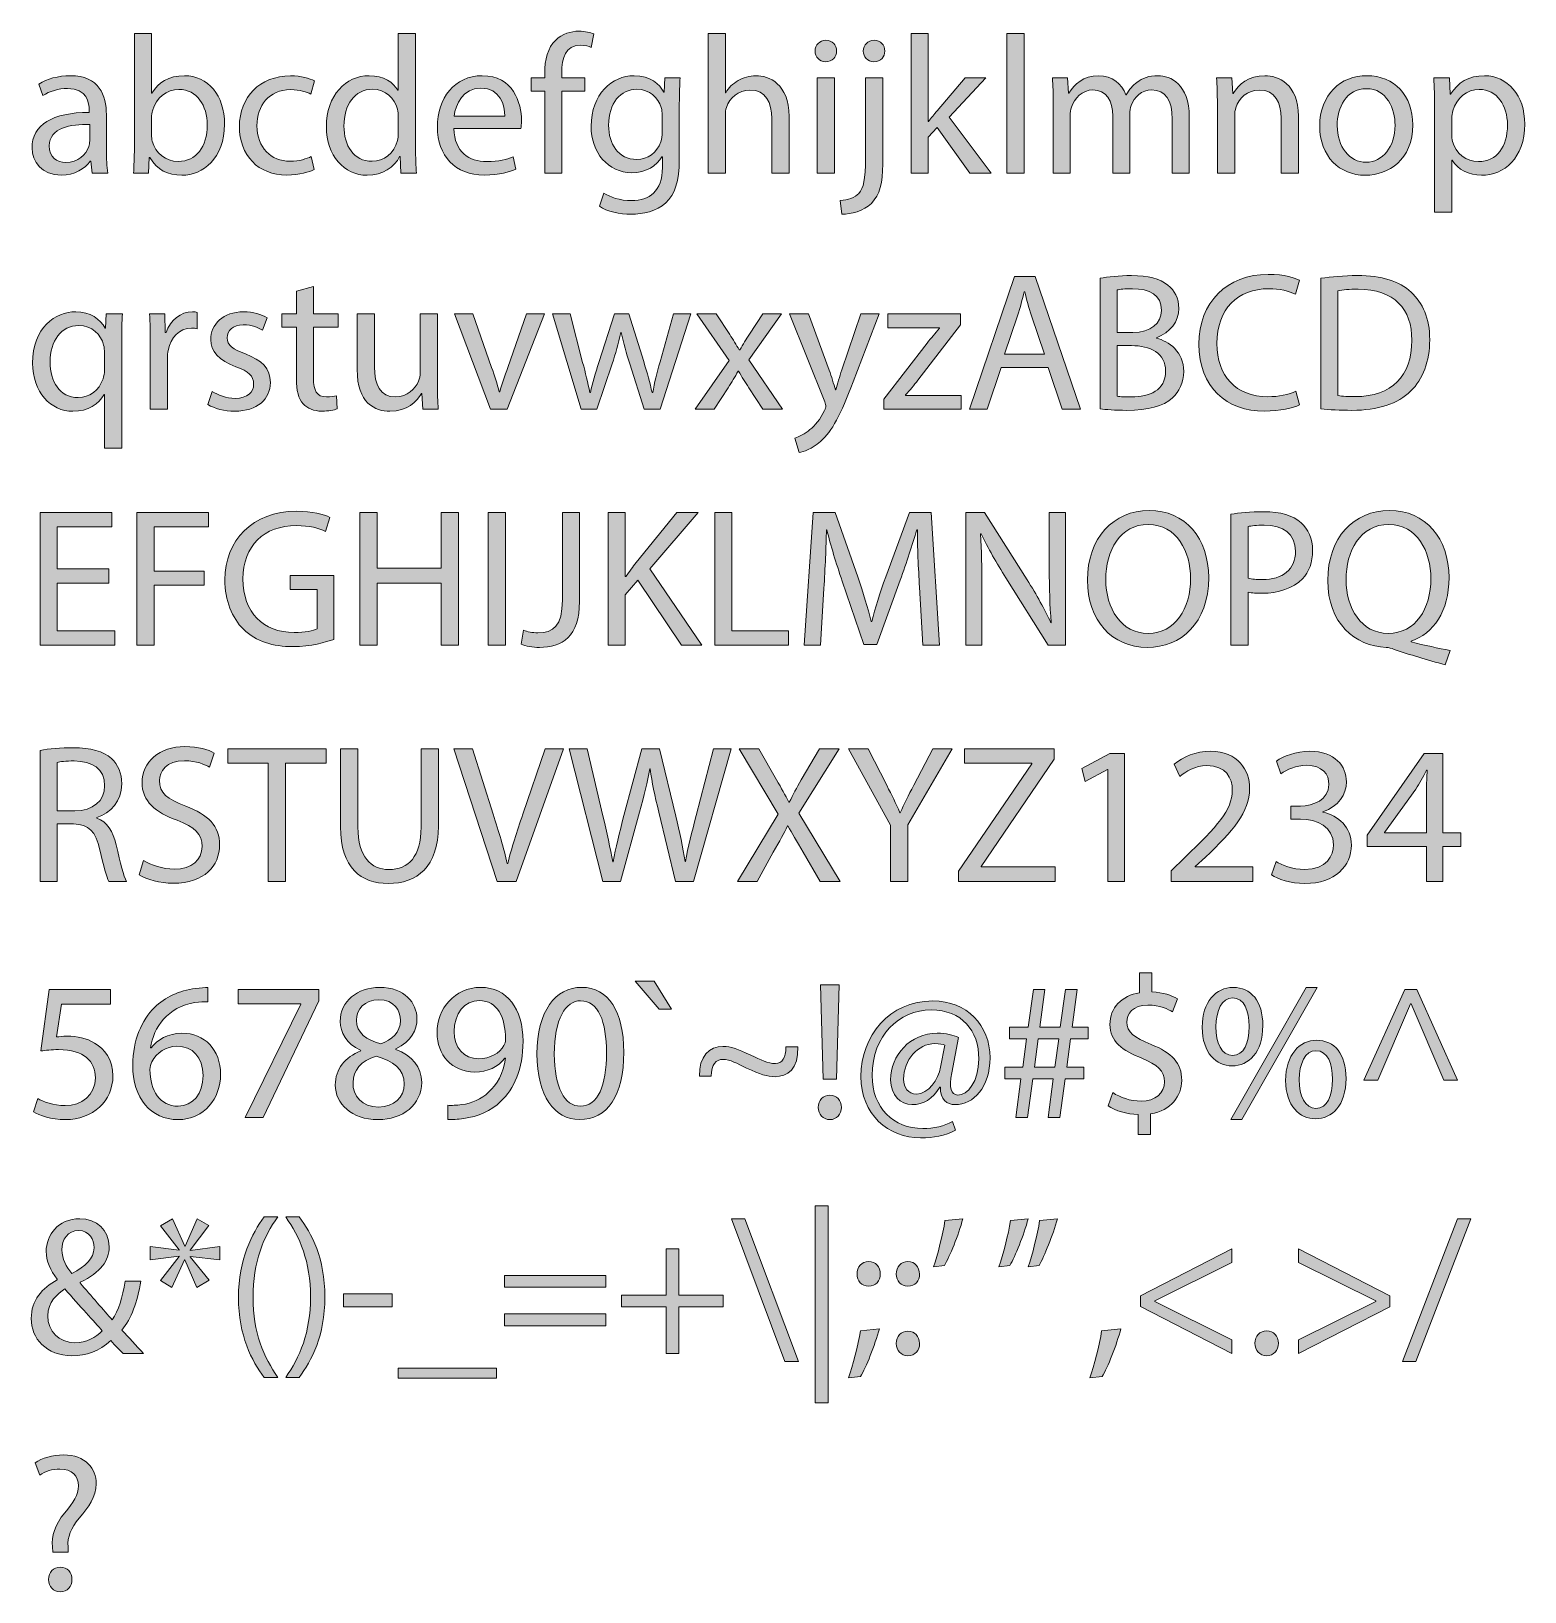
# Model space of a CAD drawing. Header units: inches. Extents: x 50 to 596, y -586 to -15.
import ezdxf

# ---------------------------------------------------------------- set-up
doc = ezdxf.new("R2010")
doc.units = ezdxf.units.IN
doc.header["$MEASUREMENT"] = 0
doc.layers.add('Layer 1', color=7, linetype='Continuous')

# ---------------------------------------------------------------- blocks, each defined once
blk = doc.blocks.new('block 2')
at = {"layer": 'Layer 1', "true_color": 0x231f20}
h = blk.add_hatch(color=179, dxfattribs=at)
h.dxf.hatch_style = 2
edge = h.paths.add_edge_path()
edge.add_spline(control_points=[(87.31, -67.21), (87.45, -64.83), (87.6, -61.3), (87.6, -58.21), (87.6, -58.21), (87.6, -16.08), (87.6, -16.08), (87.6, -16.08), (93.86, -16.08), (93.86, -16.08), (93.86, -16.08), (93.86, -37.97), (93.86, -37.97), (93.86, -37.97), (94.01, -37.97), (94.01, -37.97), (96.24, -34.09), (100.27, -31.57), (105.89, -31.57), (114.53, -31.57), (120.65, -38.77), (120.58, -49.35), (120.58, -61.81), (112.73, -68), (104.95, -68), (99.91, -68), (95.88, -66.06), (93.29, -61.45), (93.29, -61.45), (93.07, -61.45), (93.07, -61.45), (93.07, -61.45), (92.78, -67.21), (92.78, -67.21), (92.78, -67.21), (87.31, -67.21), (87.31, -67.21)], knot_values=[0, 0, 0, 0, 1, 1, 1, 2, 2, 2, 3, 3, 3, 4, 4, 4, 5, 5, 5, 6, 6, 6, 7, 7, 7, 8, 8, 8, 9, 9, 9, 10, 10, 10, 11, 11, 11, 12, 12, 12, 12], degree=3, periodic=1)
edge = h.paths.add_edge_path()
edge.add_spline(control_points=[(93.86, -53.24), (93.86, -54.03), (94.01, -54.82), (94.15, -55.54), (95.37, -59.94), (99.05, -62.96), (103.65, -62.96), (110.28, -62.96), (114.24, -57.56), (114.24, -49.57), (114.24, -42.58), (110.64, -36.61), (103.87, -36.61), (99.55, -36.61), (95.52, -39.56), (94.22, -44.38), (94.08, -45.1), (93.86, -45.97), (93.86, -46.98), (93.86, -46.98), (93.86, -53.24), (93.86, -53.24)], knot_values=[0, 0, 0, 0, 1, 1, 1, 2, 2, 2, 3, 3, 3, 4, 4, 4, 5, 5, 5, 6, 6, 6, 7, 7, 7, 7], degree=3, periodic=1)
h = blk.add_hatch(color=179, dxfattribs=at)
h.dxf.hatch_style = 2
edge = h.paths.add_edge_path()
edge.add_spline(control_points=[(190.49, -16.08), (190.49, -16.08), (190.49, -58.21), (190.49, -58.21), (190.49, -61.3), (190.56, -64.83), (190.77, -67.21), (190.77, -67.21), (185.09, -67.21), (185.09, -67.21), (185.09, -67.21), (184.8, -61.16), (184.8, -61.16), (184.8, -61.16), (184.65, -61.16), (184.65, -61.16), (182.71, -65.05), (178.46, -68), (172.77, -68), (164.35, -68), (157.87, -60.87), (157.87, -50.29), (157.8, -38.69), (165, -31.57), (173.49, -31.57), (178.82, -31.57), (182.42, -34.09), (184.01, -36.89), (184.01, -36.89), (184.15, -36.89), (184.15, -36.89), (184.15, -36.89), (184.15, -16.08), (184.15, -16.08), (184.15, -16.08), (190.49, -16.08), (190.49, -16.08)], knot_values=[0, 0, 0, 0, 1, 1, 1, 2, 2, 2, 3, 3, 3, 4, 4, 4, 5, 5, 5, 6, 6, 6, 7, 7, 7, 8, 8, 8, 9, 9, 9, 10, 10, 10, 11, 11, 11, 12, 12, 12, 12], degree=3, periodic=1)
edge = h.paths.add_edge_path()
edge.add_spline(control_points=[(184.15, -46.54), (184.15, -45.75), (184.08, -44.67), (183.86, -43.88), (182.93, -39.85), (179.47, -36.53), (174.72, -36.53), (168.17, -36.53), (164.28, -42.29), (164.28, -50), (164.28, -57.06), (167.73, -62.89), (174.57, -62.89), (178.82, -62.89), (182.71, -60.08), (183.86, -55.33), (184.08, -54.46), (184.15, -53.6), (184.15, -52.59), (184.15, -52.59), (184.15, -46.54), (184.15, -46.54)], knot_values=[0, 0, 0, 0, 1, 1, 1, 2, 2, 2, 3, 3, 3, 4, 4, 4, 5, 5, 5, 6, 6, 6, 7, 7, 7, 7], degree=3, periodic=1)
h = blk.add_hatch(color=179, dxfattribs=at)
h.dxf.hatch_style = 2
edge = h.paths.add_edge_path()
edge.add_spline(control_points=[(237.72, -67.21), (237.72, -67.21), (237.72, -37.18), (237.72, -37.18), (237.72, -37.18), (232.82, -37.18), (232.82, -37.18), (232.82, -37.18), (232.82, -32.36), (232.82, -32.36), (232.82, -32.36), (237.72, -32.36), (237.72, -32.36), (237.72, -32.36), (237.72, -30.7), (237.72, -30.7), (237.72, -25.81), (238.8, -21.34), (241.75, -18.53), (244.12, -16.23), (247.29, -15.29), (250.24, -15.29), (252.48, -15.29), (254.42, -15.8), (255.65, -16.3), (255.65, -16.3), (254.78, -21.2), (254.78, -21.2), (253.84, -20.77), (252.55, -20.4), (250.75, -20.4), (245.35, -20.4), (243.98, -25.16), (243.98, -30.49), (243.98, -30.49), (243.98, -32.36), (243.98, -32.36), (243.98, -32.36), (252.4, -32.36), (252.4, -32.36), (252.4, -32.36), (252.4, -37.18), (252.4, -37.18), (252.4, -37.18), (243.98, -37.18), (243.98, -37.18), (243.98, -37.18), (243.98, -67.21), (243.98, -67.21), (243.98, -67.21), (237.72, -67.21), (237.72, -67.21)], knot_values=[0, 0, 0, 0, 1, 1, 1, 2, 2, 2, 3, 3, 3, 4, 4, 4, 5, 5, 5, 6, 6, 6, 7, 7, 7, 8, 8, 8, 9, 9, 9, 10, 10, 10, 11, 11, 11, 12, 12, 12, 13, 13, 13, 14, 14, 14, 15, 15, 15, 16, 16, 16, 17, 17, 17, 17], degree=3, periodic=1)
h = blk.add_hatch(color=179, dxfattribs=at)
h.dxf.hatch_style = 2
edge = h.paths.add_edge_path()
edge.add_spline(control_points=[(297.47, -16.08), (297.47, -16.08), (303.81, -16.08), (303.81, -16.08), (303.81, -16.08), (303.81, -37.83), (303.81, -37.83), (303.81, -37.83), (303.96, -37.83), (303.96, -37.83), (304.96, -36.03), (306.55, -34.45), (308.49, -33.37), (310.36, -32.29), (312.6, -31.57), (314.97, -31.57), (319.65, -31.57), (327.14, -34.45), (327.14, -46.47), (327.14, -46.47), (327.14, -67.21), (327.14, -67.21), (327.14, -67.21), (320.8, -67.21), (320.8, -67.21), (320.8, -67.21), (320.8, -47.19), (320.8, -47.19), (320.8, -41.57), (318.72, -36.82), (312.74, -36.82), (308.64, -36.82), (305.4, -39.7), (304.24, -43.16), (303.88, -44.02), (303.81, -44.96), (303.81, -46.18), (303.81, -46.18), (303.81, -67.21), (303.81, -67.21), (303.81, -67.21), (297.47, -67.21), (297.47, -67.21), (297.47, -67.21), (297.47, -16.08), (297.47, -16.08)], knot_values=[0, 0, 0, 0, 1, 1, 1, 2, 2, 2, 3, 3, 3, 4, 4, 4, 5, 5, 5, 6, 6, 6, 7, 7, 7, 8, 8, 8, 9, 9, 9, 10, 10, 10, 11, 11, 11, 12, 12, 12, 13, 13, 13, 14, 14, 14, 15, 15, 15, 15], degree=3, periodic=1)
h = blk.add_hatch(color=179, dxfattribs=at)
h.dxf.hatch_style = 2
edge = h.paths.add_edge_path()
edge.add_spline(control_points=[(378.04, -48.34), (378.04, -48.34), (378.19, -48.34), (378.19, -48.34), (379.05, -47.12), (380.27, -45.61), (381.28, -44.38), (381.28, -44.38), (391.51, -32.36), (391.51, -32.36), (391.51, -32.36), (399.14, -32.36), (399.14, -32.36), (399.14, -32.36), (385.67, -46.69), (385.67, -46.69), (385.67, -46.69), (401.01, -67.21), (401.01, -67.21), (401.01, -67.21), (393.31, -67.21), (393.31, -67.21), (393.31, -67.21), (381.28, -50.5), (381.28, -50.5), (381.28, -50.5), (378.04, -54.1), (378.04, -54.1), (378.04, -54.1), (378.04, -67.21), (378.04, -67.21), (378.04, -67.21), (371.78, -67.21), (371.78, -67.21), (371.78, -67.21), (371.78, -16.08), (371.78, -16.08), (371.78, -16.08), (378.04, -16.08), (378.04, -16.08), (378.04, -16.08), (378.04, -48.34), (378.04, -48.34)], knot_values=[0, 0, 0, 0, 1, 1, 1, 2, 2, 2, 3, 3, 3, 4, 4, 4, 5, 5, 5, 6, 6, 6, 7, 7, 7, 8, 8, 8, 9, 9, 9, 10, 10, 10, 11, 11, 11, 12, 12, 12, 13, 13, 13, 14, 14, 14, 14], degree=3, periodic=1)
h = blk.add_hatch(color=179, dxfattribs=at)
h.dxf.hatch_style = 2
h.paths.add_polyline_path([(406.77, -16.08), (413.11, -16.08), (413.11, -67.21), (406.77, -67.21)])
h = blk.add_hatch(color=179, dxfattribs=at)
h.dxf.hatch_style = 2
edge = h.paths.add_edge_path()
edge.add_spline(control_points=[(344.49, -22.56), (344.56, -24.73), (342.98, -26.45), (340.46, -26.45), (338.23, -26.45), (336.64, -24.73), (336.64, -22.56), (336.64, -20.33), (338.3, -18.6), (340.6, -18.6), (342.98, -18.6), (344.49, -20.33), (344.49, -22.56)], knot_values=[0, 0, 0, 0, 1, 1, 1, 2, 2, 2, 3, 3, 3, 4, 4, 4, 4], degree=3, periodic=1)
h.paths.add_polyline_path([(337.43, -67.21), (337.43, -32.36), (343.77, -32.36), (343.77, -67.21)])
h = blk.add_hatch(color=179, dxfattribs=at)
h.dxf.hatch_style = 2
edge = h.paths.add_edge_path()
edge.add_spline(control_points=[(345.79, -77.29), (348.67, -77.07), (351.19, -76.28), (352.7, -74.63), (354.43, -72.61), (355.07, -69.87), (355.07, -61.52), (355.07, -61.52), (355.07, -32.36), (355.07, -32.36), (355.07, -32.36), (361.41, -32.36), (361.41, -32.36), (361.41, -32.36), (361.41, -63.97), (361.41, -63.97), (361.41, -70.74), (360.33, -75.13), (357.23, -78.3), (354.43, -81.11), (349.82, -82.26), (346.43, -82.26), (346.43, -82.26), (345.79, -77.29), (345.79, -77.29)], knot_values=[0, 0, 0, 0, 1, 1, 1, 2, 2, 2, 3, 3, 3, 4, 4, 4, 5, 5, 5, 6, 6, 6, 7, 7, 7, 8, 8, 8, 8], degree=3, periodic=1)
edge = h.paths.add_edge_path()
edge.add_spline(control_points=[(362.13, -22.56), (362.2, -24.65), (360.69, -26.45), (358.17, -26.45), (355.79, -26.45), (354.28, -24.65), (354.28, -22.56), (354.28, -20.33), (355.94, -18.6), (358.31, -18.6), (360.62, -18.6), (362.13, -20.33), (362.13, -22.56)], knot_values=[0, 0, 0, 0, 1, 1, 1, 2, 2, 2, 3, 3, 3, 4, 4, 4, 4], degree=3, periodic=1)
h = blk.add_hatch(color=179, dxfattribs=at)
h.dxf.hatch_style = 2
edge = h.paths.add_edge_path()
edge.add_spline(control_points=[(72.19, -67.21), (72.19, -67.21), (71.69, -62.82), (71.69, -62.82), (71.69, -62.82), (71.47, -62.82), (71.47, -62.82), (69.53, -65.55), (65.78, -68), (60.81, -68), (53.76, -68), (50.16, -63.03), (50.16, -57.99), (50.16, -49.57), (57.65, -44.96), (71.11, -45.03), (71.11, -45.03), (71.11, -44.31), (71.11, -44.31), (71.11, -41.43), (70.32, -36.25), (63.19, -36.25), (59.95, -36.25), (56.57, -37.25), (54.12, -38.84), (54.12, -38.84), (52.68, -34.66), (52.68, -34.66), (55.56, -32.79), (59.73, -31.57), (64.13, -31.57), (74.78, -31.57), (77.38, -38.84), (77.38, -45.82), (77.38, -45.82), (77.38, -58.86), (77.38, -58.86), (77.38, -61.88), (77.52, -64.83), (77.95, -67.21), (77.95, -67.21), (72.19, -67.21), (72.19, -67.21)], knot_values=[0, 0, 0, 0, 1, 1, 1, 2, 2, 2, 3, 3, 3, 4, 4, 4, 5, 5, 5, 6, 6, 6, 7, 7, 7, 8, 8, 8, 9, 9, 9, 10, 10, 10, 11, 11, 11, 12, 12, 12, 13, 13, 13, 14, 14, 14, 14], degree=3, periodic=1)
edge = h.paths.add_edge_path()
edge.add_spline(control_points=[(71.26, -49.42), (64.34, -49.28), (56.49, -50.5), (56.49, -57.27), (56.49, -61.38), (59.23, -63.32), (62.47, -63.32), (67.01, -63.32), (69.89, -60.44), (70.9, -57.49), (71.11, -56.84), (71.26, -56.12), (71.26, -55.47), (71.26, -55.47), (71.26, -49.42), (71.26, -49.42)], knot_values=[0, 0, 0, 0, 1, 1, 1, 2, 2, 2, 3, 3, 3, 4, 4, 4, 5, 5, 5, 5], degree=3, periodic=1)
h = blk.add_hatch(color=179, dxfattribs=at)
h.dxf.hatch_style = 2
edge = h.paths.add_edge_path()
edge.add_spline(control_points=[(153.41, -65.91), (151.75, -66.78), (148.08, -67.93), (143.4, -67.93), (132.88, -67.93), (126.04, -60.8), (126.04, -50.14), (126.04, -39.41), (133.39, -31.64), (144.77, -31.64), (148.51, -31.64), (151.82, -32.57), (153.55, -33.44), (153.55, -33.44), (152.11, -38.33), (152.11, -38.33), (150.6, -37.47), (148.22, -36.68), (144.77, -36.68), (136.77, -36.68), (132.45, -42.58), (132.45, -49.86), (132.45, -57.92), (137.64, -62.89), (144.55, -62.89), (148.15, -62.89), (150.53, -61.95), (152.33, -61.16), (152.33, -61.16), (153.41, -65.91), (153.41, -65.91)], knot_values=[0, 0, 0, 0, 1, 1, 1, 2, 2, 2, 3, 3, 3, 4, 4, 4, 5, 5, 5, 6, 6, 6, 7, 7, 7, 8, 8, 8, 9, 9, 9, 10, 10, 10, 10], degree=3, periodic=1)
h = blk.add_hatch(color=179, dxfattribs=at)
h.dxf.hatch_style = 2
edge = h.paths.add_edge_path()
edge.add_spline(control_points=[(204.52, -50.94), (204.67, -59.5), (210.14, -63.03), (216.48, -63.03), (221.01, -63.03), (223.75, -62.24), (226.13, -61.23), (226.13, -61.23), (227.21, -65.77), (227.21, -65.77), (224.97, -66.78), (221.16, -67.93), (215.61, -67.93), (204.88, -67.93), (198.48, -60.87), (198.48, -50.36), (198.48, -39.85), (204.67, -31.57), (214.82, -31.57), (226.2, -31.57), (229.22, -41.57), (229.22, -47.98), (229.22, -49.28), (229.08, -50.29), (229.01, -50.94), (229.01, -50.94), (204.52, -50.94), (204.52, -50.94)], knot_values=[0, 0, 0, 0, 1, 1, 1, 2, 2, 2, 3, 3, 3, 4, 4, 4, 5, 5, 5, 6, 6, 6, 7, 7, 7, 8, 8, 8, 9, 9, 9, 9], degree=3, periodic=1)
edge = h.paths.add_edge_path()
edge.add_spline(control_points=[(223.1, -46.4), (223.17, -42.37), (221.45, -36.1), (214.32, -36.1), (207.91, -36.1), (205.1, -42.01), (204.6, -46.4), (204.6, -46.4), (223.1, -46.4), (223.1, -46.4)], knot_values=[0, 0, 0, 0, 1, 1, 1, 2, 2, 2, 3, 3, 3, 3], degree=3, periodic=1)
h = blk.add_hatch(color=179, dxfattribs=at)
h.dxf.hatch_style = 2
edge = h.paths.add_edge_path()
edge.add_spline(control_points=[(287.25, -32.36), (287.11, -34.88), (286.97, -37.69), (286.97, -41.93), (286.97, -41.93), (286.97, -62.17), (286.97, -62.17), (286.97, -70.16), (285.38, -75.06), (282, -78.08), (278.61, -81.25), (273.72, -82.26), (269.32, -82.26), (265.15, -82.26), (260.54, -81.25), (257.73, -79.38), (257.73, -79.38), (259.32, -74.55), (259.32, -74.55), (261.62, -75.99), (265.22, -77.29), (269.54, -77.29), (276.02, -77.29), (280.77, -73.91), (280.77, -65.12), (280.77, -65.12), (280.77, -61.23), (280.77, -61.23), (280.77, -61.23), (280.63, -61.23), (280.63, -61.23), (278.69, -64.47), (274.94, -67.06), (269.54, -67.06), (260.9, -67.06), (254.71, -59.72), (254.71, -50.07), (254.71, -38.26), (262.41, -31.57), (270.4, -31.57), (276.45, -31.57), (279.77, -34.73), (281.28, -37.61), (281.28, -37.61), (281.42, -37.61), (281.42, -37.61), (281.42, -37.61), (281.71, -32.36), (281.71, -32.36), (281.71, -32.36), (287.25, -32.36), (287.25, -32.36)], knot_values=[0, 0, 0, 0, 1, 1, 1, 2, 2, 2, 3, 3, 3, 4, 4, 4, 5, 5, 5, 6, 6, 6, 7, 7, 7, 8, 8, 8, 9, 9, 9, 10, 10, 10, 11, 11, 11, 12, 12, 12, 13, 13, 13, 14, 14, 14, 15, 15, 15, 16, 16, 16, 17, 17, 17, 17], degree=3, periodic=1)
edge = h.paths.add_edge_path()
edge.add_spline(control_points=[(280.7, -46.11), (280.7, -45.03), (280.63, -44.1), (280.34, -43.23), (279.19, -39.56), (276.09, -36.53), (271.48, -36.53), (265.44, -36.53), (261.12, -41.65), (261.12, -49.71), (261.12, -56.55), (264.57, -62.24), (271.41, -62.24), (275.3, -62.24), (278.83, -59.79), (280.2, -55.76), (280.56, -54.68), (280.7, -53.46), (280.7, -52.38), (280.7, -52.38), (280.7, -46.11), (280.7, -46.11)], knot_values=[0, 0, 0, 0, 1, 1, 1, 2, 2, 2, 3, 3, 3, 4, 4, 4, 5, 5, 5, 6, 6, 6, 7, 7, 7, 7], degree=3, periodic=1)
h = blk.add_hatch(color=179, dxfattribs=at)
h.dxf.hatch_style = 2
edge = h.paths.add_edge_path()
edge.add_spline(control_points=[(423.76, -41.79), (423.76, -38.19), (423.69, -35.24), (423.47, -32.36), (423.47, -32.36), (429.02, -32.36), (429.02, -32.36), (429.02, -32.36), (429.3, -37.97), (429.3, -37.97), (429.3, -37.97), (429.52, -37.97), (429.52, -37.97), (431.46, -34.66), (434.71, -31.57), (440.47, -31.57), (445.22, -31.57), (448.82, -34.45), (450.33, -38.55), (450.33, -38.55), (450.47, -38.55), (450.47, -38.55), (451.55, -36.61), (452.92, -35.09), (454.36, -34.01), (456.45, -32.43), (458.76, -31.57), (462.07, -31.57), (466.68, -31.57), (473.52, -34.59), (473.52, -46.69), (473.52, -46.69), (473.52, -67.21), (473.52, -67.21), (473.52, -67.21), (467.32, -67.21), (467.32, -67.21), (467.32, -67.21), (467.32, -47.48), (467.32, -47.48), (467.32, -40.78), (464.88, -36.75), (459.76, -36.75), (456.16, -36.75), (453.35, -39.41), (452.27, -42.51), (451.99, -43.38), (451.77, -44.53), (451.77, -45.68), (451.77, -45.68), (451.77, -67.21), (451.77, -67.21), (451.77, -67.21), (445.58, -67.21), (445.58, -67.21), (445.58, -67.21), (445.58, -46.33), (445.58, -46.33), (445.58, -40.78), (443.13, -36.75), (438.31, -36.75), (434.35, -36.75), (431.46, -39.92), (430.46, -43.09), (430.1, -44.02), (429.95, -45.1), (429.95, -46.18), (429.95, -46.18), (429.95, -67.21), (429.95, -67.21), (429.95, -67.21), (423.76, -67.21), (423.76, -67.21), (423.76, -67.21), (423.76, -41.79), (423.76, -41.79)], knot_values=[0, 0, 0, 0, 1, 1, 1, 2, 2, 2, 3, 3, 3, 4, 4, 4, 5, 5, 5, 6, 6, 6, 7, 7, 7, 8, 8, 8, 9, 9, 9, 10, 10, 10, 11, 11, 11, 12, 12, 12, 13, 13, 13, 14, 14, 14, 15, 15, 15, 16, 16, 16, 17, 17, 17, 18, 18, 18, 19, 19, 19, 20, 20, 20, 21, 21, 21, 22, 22, 22, 23, 23, 23, 24, 24, 24, 25, 25, 25, 25], degree=3, periodic=1)
h = blk.add_hatch(color=179, dxfattribs=at)
h.dxf.hatch_style = 2
edge = h.paths.add_edge_path()
edge.add_spline(control_points=[(483.81, -41.79), (483.81, -38.19), (483.74, -35.24), (483.52, -32.36), (483.52, -32.36), (489.14, -32.36), (489.14, -32.36), (489.14, -32.36), (489.5, -38.12), (489.5, -38.12), (489.5, -38.12), (489.64, -38.12), (489.64, -38.12), (491.37, -34.81), (495.4, -31.57), (501.16, -31.57), (505.99, -31.57), (513.47, -34.45), (513.47, -46.4), (513.47, -46.4), (513.47, -67.21), (513.47, -67.21), (513.47, -67.21), (507.14, -67.21), (507.14, -67.21), (507.14, -67.21), (507.14, -47.12), (507.14, -47.12), (507.14, -41.5), (505.05, -36.82), (499.07, -36.82), (494.9, -36.82), (491.66, -39.77), (490.58, -43.3), (490.29, -44.1), (490.14, -45.18), (490.14, -46.26), (490.14, -46.26), (490.14, -67.21), (490.14, -67.21), (490.14, -67.21), (483.81, -67.21), (483.81, -67.21), (483.81, -67.21), (483.81, -41.79), (483.81, -41.79)], knot_values=[0, 0, 0, 0, 1, 1, 1, 2, 2, 2, 3, 3, 3, 4, 4, 4, 5, 5, 5, 6, 6, 6, 7, 7, 7, 8, 8, 8, 9, 9, 9, 10, 10, 10, 11, 11, 11, 12, 12, 12, 13, 13, 13, 14, 14, 14, 15, 15, 15, 15], degree=3, periodic=1)
h = blk.add_hatch(color=179, dxfattribs=at)
h.dxf.hatch_style = 2
edge = h.paths.add_edge_path()
edge.add_spline(control_points=[(555.31, -49.5), (555.31, -62.38), (546.38, -68), (537.95, -68), (528.52, -68), (521.25, -61.09), (521.25, -50.07), (521.25, -38.41), (528.88, -31.57), (538.53, -31.57), (548.54, -31.57), (555.31, -38.84), (555.31, -49.5)], knot_values=[0, 0, 0, 0, 1, 1, 1, 2, 2, 2, 3, 3, 3, 4, 4, 4, 4], degree=3, periodic=1)
edge = h.paths.add_edge_path()
edge.add_spline(control_points=[(527.66, -49.86), (527.66, -57.49), (532.05, -63.25), (538.24, -63.25), (544.29, -63.25), (548.83, -57.56), (548.83, -49.71), (548.83, -43.81), (545.87, -36.32), (538.39, -36.32), (530.9, -36.32), (527.66, -43.23), (527.66, -49.86)], knot_values=[0, 0, 0, 0, 1, 1, 1, 2, 2, 2, 3, 3, 3, 4, 4, 4, 4], degree=3, periodic=1)
h = blk.add_hatch(color=179, dxfattribs=at)
h.dxf.hatch_style = 2
edge = h.paths.add_edge_path()
edge.add_spline(control_points=[(563.3, -43.73), (563.3, -39.27), (563.15, -35.67), (563.01, -32.36), (563.01, -32.36), (568.7, -32.36), (568.7, -32.36), (568.7, -32.36), (568.98, -38.33), (568.98, -38.33), (568.98, -38.33), (569.13, -38.33), (569.13, -38.33), (571.72, -34.09), (575.82, -31.57), (581.51, -31.57), (589.94, -31.57), (596.27, -38.69), (596.27, -49.28), (596.27, -61.81), (588.64, -68), (580.43, -68), (575.82, -68), (571.79, -65.98), (569.7, -62.53), (569.7, -62.53), (569.56, -62.53), (569.56, -62.53), (569.56, -62.53), (569.56, -81.47), (569.56, -81.47), (569.56, -81.47), (563.3, -81.47), (563.3, -81.47), (563.3, -81.47), (563.3, -43.73), (563.3, -43.73)], knot_values=[0, 0, 0, 0, 1, 1, 1, 2, 2, 2, 3, 3, 3, 4, 4, 4, 5, 5, 5, 6, 6, 6, 7, 7, 7, 8, 8, 8, 9, 9, 9, 10, 10, 10, 11, 11, 11, 12, 12, 12, 12], degree=3, periodic=1)
edge = h.paths.add_edge_path()
edge.add_spline(control_points=[(569.56, -53.02), (569.56, -53.96), (569.7, -54.82), (569.85, -55.62), (571, -60.01), (574.82, -63.03), (579.35, -63.03), (586.05, -63.03), (589.94, -57.56), (589.94, -49.57), (589.94, -42.58), (586.27, -36.61), (579.57, -36.61), (575.25, -36.61), (571.22, -39.7), (569.99, -44.46), (569.78, -45.25), (569.56, -46.18), (569.56, -47.05), (569.56, -47.05), (569.56, -53.02), (569.56, -53.02)], knot_values=[0, 0, 0, 0, 1, 1, 1, 2, 2, 2, 3, 3, 3, 4, 4, 4, 5, 5, 5, 6, 6, 6, 7, 7, 7, 7], degree=3, periodic=1)
h = blk.add_hatch(color=179, dxfattribs=at)
h.dxf.hatch_style = 2
h.paths.add_polyline_path([(404.68, -138.34), (399.64, -153.61), (393.16, -153.61), (409.65, -105.08), (417.21, -105.08), (433.77, -153.61), (427.07, -153.61), (421.89, -138.34)])
edge = h.paths.add_edge_path()
edge.add_spline(control_points=[(420.59, -133.45), (420.59, -133.45), (415.84, -119.48), (415.84, -119.48), (414.76, -116.31), (414.04, -113.43), (413.32, -110.62), (413.32, -110.62), (413.18, -110.62), (413.18, -110.62), (412.46, -113.5), (411.67, -116.45), (410.73, -119.41), (410.73, -119.41), (405.98, -133.45), (405.98, -133.45), (405.98, -133.45), (420.59, -133.45), (420.59, -133.45)], knot_values=[0, 0, 0, 0, 1, 1, 1, 2, 2, 2, 3, 3, 3, 4, 4, 4, 5, 5, 5, 6, 6, 6, 6], degree=3, periodic=1)
h = blk.add_hatch(color=179, dxfattribs=at)
h.dxf.hatch_style = 2
edge = h.paths.add_edge_path()
edge.add_spline(control_points=[(440.9, -105.72), (443.63, -105.15), (447.95, -104.72), (452.35, -104.72), (458.61, -104.72), (462.64, -105.8), (465.67, -108.25), (468.19, -110.12), (469.7, -113), (469.7, -116.81), (469.7, -121.49), (466.6, -125.6), (461.49, -127.47), (461.49, -127.47), (461.49, -127.61), (461.49, -127.61), (466.1, -128.77), (471.5, -132.58), (471.5, -139.78), (471.5, -143.96), (469.84, -147.13), (467.39, -149.5), (464.01, -152.6), (458.54, -154.04), (450.62, -154.04), (446.3, -154.04), (442.98, -153.75), (440.9, -153.46), (440.9, -153.46), (440.9, -105.72), (440.9, -105.72)], knot_values=[0, 0, 0, 0, 1, 1, 1, 2, 2, 2, 3, 3, 3, 4, 4, 4, 5, 5, 5, 6, 6, 6, 7, 7, 7, 8, 8, 8, 9, 9, 9, 10, 10, 10, 10], degree=3, periodic=1)
edge = h.paths.add_edge_path()
edge.add_spline(control_points=[(447.16, -125.6), (447.16, -125.6), (452.85, -125.6), (452.85, -125.6), (459.47, -125.6), (463.36, -122.14), (463.36, -117.46), (463.36, -111.77), (459.04, -109.54), (452.71, -109.54), (449.83, -109.54), (448.17, -109.76), (447.16, -109.97), (447.16, -109.97), (447.16, -125.6), (447.16, -125.6)], knot_values=[0, 0, 0, 0, 1, 1, 1, 2, 2, 2, 3, 3, 3, 4, 4, 4, 5, 5, 5, 5], degree=3, periodic=1)
edge = h.paths.add_edge_path()
edge.add_spline(control_points=[(447.16, -148.86), (448.38, -149.07), (450.19, -149.14), (452.42, -149.14), (458.9, -149.14), (464.87, -146.77), (464.87, -139.71), (464.87, -133.09), (459.19, -130.35), (452.35, -130.35), (452.35, -130.35), (447.16, -130.35), (447.16, -130.35), (447.16, -130.35), (447.16, -148.86), (447.16, -148.86)], knot_values=[0, 0, 0, 0, 1, 1, 1, 2, 2, 2, 3, 3, 3, 4, 4, 4, 5, 5, 5, 5], degree=3, periodic=1)
h = blk.add_hatch(color=179, dxfattribs=at)
h.dxf.hatch_style = 2
edge = h.paths.add_edge_path()
edge.add_spline(control_points=[(513.83, -152.02), (511.53, -153.18), (506.92, -154.33), (501.02, -154.33), (487.34, -154.33), (477.04, -145.69), (477.04, -129.77), (477.04, -114.58), (487.34, -104.28), (502.39, -104.28), (508.43, -104.28), (512.25, -105.58), (513.91, -106.44), (513.91, -106.44), (512.39, -111.56), (512.39, -111.56), (510.02, -110.41), (506.63, -109.54), (502.6, -109.54), (491.22, -109.54), (483.66, -116.81), (483.66, -129.56), (483.66, -141.44), (490.5, -149.07), (502.31, -149.07), (506.13, -149.07), (510.02, -148.28), (512.54, -147.06), (512.54, -147.06), (513.83, -152.02), (513.83, -152.02)], knot_values=[0, 0, 0, 0, 1, 1, 1, 2, 2, 2, 3, 3, 3, 4, 4, 4, 5, 5, 5, 6, 6, 6, 7, 7, 7, 8, 8, 8, 9, 9, 9, 10, 10, 10, 10], degree=3, periodic=1)
h = blk.add_hatch(color=179, dxfattribs=at)
h.dxf.hatch_style = 2
edge = h.paths.add_edge_path()
edge.add_spline(control_points=[(521.68, -105.72), (525.5, -105.15), (530.03, -104.72), (535, -104.72), (544, -104.72), (550.41, -106.8), (554.66, -110.77), (558.98, -114.73), (561.5, -120.34), (561.5, -128.19), (561.5, -136.11), (559.05, -142.59), (554.51, -147.06), (549.98, -151.59), (542.49, -154.04), (533.06, -154.04), (528.59, -154.04), (524.85, -153.82), (521.68, -153.46), (521.68, -153.46), (521.68, -105.72), (521.68, -105.72)], knot_values=[0, 0, 0, 0, 1, 1, 1, 2, 2, 2, 3, 3, 3, 4, 4, 4, 5, 5, 5, 6, 6, 6, 7, 7, 7, 7], degree=3, periodic=1)
edge = h.paths.add_edge_path()
edge.add_spline(control_points=[(527.94, -148.64), (529.53, -148.93), (531.83, -149), (534.28, -149), (547.67, -149), (554.95, -141.51), (554.95, -128.41), (555.02, -116.96), (548.54, -109.69), (535.29, -109.69), (532.05, -109.69), (529.6, -109.97), (527.94, -110.33), (527.94, -110.33), (527.94, -148.64), (527.94, -148.64)], knot_values=[0, 0, 0, 0, 1, 1, 1, 2, 2, 2, 3, 3, 3, 4, 4, 4, 5, 5, 5, 5], degree=3, periodic=1)
h = blk.add_hatch(color=179, dxfattribs=at)
h.dxf.hatch_style = 2
edge = h.paths.add_edge_path()
edge.add_spline(control_points=[(153.12, -108.75), (153.12, -108.75), (153.12, -118.76), (153.12, -118.76), (153.12, -118.76), (162.19, -118.76), (162.19, -118.76), (162.19, -118.76), (162.19, -123.58), (162.19, -123.58), (162.19, -123.58), (153.12, -123.58), (153.12, -123.58), (153.12, -123.58), (153.12, -142.38), (153.12, -142.38), (153.12, -146.7), (154.34, -149.14), (157.87, -149.14), (159.53, -149.14), (160.75, -148.93), (161.54, -148.71), (161.54, -148.71), (161.83, -153.46), (161.83, -153.46), (160.61, -153.97), (158.66, -154.33), (156.21, -154.33), (153.26, -154.33), (150.88, -153.39), (149.37, -151.66), (147.57, -149.79), (146.92, -146.7), (146.92, -142.59), (146.92, -142.59), (146.92, -123.58), (146.92, -123.58), (146.92, -123.58), (141.52, -123.58), (141.52, -123.58), (141.52, -123.58), (141.52, -118.76), (141.52, -118.76), (141.52, -118.76), (146.92, -118.76), (146.92, -118.76), (146.92, -118.76), (146.92, -110.41), (146.92, -110.41), (146.92, -110.41), (153.12, -108.75), (153.12, -108.75)], knot_values=[0, 0, 0, 0, 1, 1, 1, 2, 2, 2, 3, 3, 3, 4, 4, 4, 5, 5, 5, 6, 6, 6, 7, 7, 7, 8, 8, 8, 9, 9, 9, 10, 10, 10, 11, 11, 11, 12, 12, 12, 13, 13, 13, 14, 14, 14, 15, 15, 15, 16, 16, 16, 17, 17, 17, 17], degree=3, periodic=1)
h = blk.add_hatch(color=179, dxfattribs=at)
h.dxf.hatch_style = 2
edge = h.paths.add_edge_path()
edge.add_spline(control_points=[(76.66, -148.21), (76.66, -148.21), (76.51, -148.21), (76.51, -148.21), (74.64, -151.66), (70.75, -154.4), (65.13, -154.4), (57, -154.4), (50.37, -147.34), (50.37, -136.76), (50.37, -123.73), (58.8, -117.97), (66.14, -117.97), (71.54, -117.97), (75.14, -120.63), (76.87, -124.01), (76.87, -124.01), (77.02, -124.01), (77.02, -124.01), (77.02, -124.01), (77.23, -118.76), (77.23, -118.76), (77.23, -118.76), (83.21, -118.76), (83.21, -118.76), (83.06, -121.71), (82.99, -124.73), (82.99, -128.33), (82.99, -128.33), (82.99, -167.87), (82.99, -167.87), (82.99, -167.87), (76.66, -167.87), (76.66, -167.87), (76.66, -167.87), (76.66, -148.21), (76.66, -148.21)], knot_values=[0, 0, 0, 0, 1, 1, 1, 2, 2, 2, 3, 3, 3, 4, 4, 4, 5, 5, 5, 6, 6, 6, 7, 7, 7, 8, 8, 8, 9, 9, 9, 10, 10, 10, 11, 11, 11, 12, 12, 12, 12], degree=3, periodic=1)
edge = h.paths.add_edge_path()
edge.add_spline(control_points=[(76.66, -132.87), (76.66, -132.01), (76.58, -131), (76.37, -130.21), (75.43, -126.32), (72.05, -123.01), (67.29, -123.01), (60.74, -123.01), (56.78, -128.55), (56.78, -136.4), (56.78, -143.31), (60.09, -149.36), (67.08, -149.36), (71.18, -149.36), (74.71, -146.84), (76.15, -142.45), (76.44, -141.58), (76.66, -140.36), (76.66, -139.42), (76.66, -139.42), (76.66, -132.87), (76.66, -132.87)], knot_values=[0, 0, 0, 0, 1, 1, 1, 2, 2, 2, 3, 3, 3, 4, 4, 4, 5, 5, 5, 6, 6, 6, 7, 7, 7, 7], degree=3, periodic=1)
h = blk.add_hatch(color=179, dxfattribs=at)
h.dxf.hatch_style = 2
edge = h.paths.add_edge_path()
edge.add_spline(control_points=[(93.43, -129.63), (93.43, -125.53), (93.36, -122), (93.14, -118.76), (93.14, -118.76), (98.69, -118.76), (98.69, -118.76), (98.69, -118.76), (98.9, -125.6), (98.9, -125.6), (98.9, -125.6), (99.19, -125.6), (99.19, -125.6), (100.77, -120.92), (104.59, -117.97), (108.84, -117.97), (109.56, -117.97), (110.06, -118.04), (110.64, -118.18), (110.64, -118.18), (110.64, -124.16), (110.64, -124.16), (109.99, -124.01), (109.34, -123.94), (108.48, -123.94), (104.01, -123.94), (100.85, -127.33), (99.98, -132.08), (99.84, -132.94), (99.69, -133.95), (99.69, -135.03), (99.69, -135.03), (99.69, -153.61), (99.69, -153.61), (99.69, -153.61), (93.43, -153.61), (93.43, -153.61), (93.43, -153.61), (93.43, -129.63), (93.43, -129.63)], knot_values=[0, 0, 0, 0, 1, 1, 1, 2, 2, 2, 3, 3, 3, 4, 4, 4, 5, 5, 5, 6, 6, 6, 7, 7, 7, 8, 8, 8, 9, 9, 9, 10, 10, 10, 11, 11, 11, 12, 12, 12, 13, 13, 13, 13], degree=3, periodic=1)
h = blk.add_hatch(color=179, dxfattribs=at)
h.dxf.hatch_style = 2
edge = h.paths.add_edge_path()
edge.add_spline(control_points=[(116.11, -147.13), (117.98, -148.35), (121.29, -149.65), (124.46, -149.65), (129.07, -149.65), (131.23, -147.34), (131.23, -144.46), (131.23, -141.44), (129.43, -139.78), (124.75, -138.06), (118.48, -135.82), (115.53, -132.37), (115.53, -128.19), (115.53, -122.57), (120.07, -117.97), (127.56, -117.97), (131.09, -117.97), (134.18, -118.97), (136.13, -120.13), (136.13, -120.13), (134.54, -124.73), (134.54, -124.73), (133.17, -123.87), (130.65, -122.72), (127.41, -122.72), (123.67, -122.72), (121.58, -124.88), (121.58, -127.47), (121.58, -130.35), (123.67, -131.65), (128.21, -133.38), (134.25, -135.68), (137.35, -138.7), (137.35, -143.89), (137.35, -150.01), (132.6, -154.33), (124.32, -154.33), (120.5, -154.33), (116.97, -153.39), (114.52, -151.95), (114.52, -151.95), (116.11, -147.13), (116.11, -147.13)], knot_values=[0, 0, 0, 0, 1, 1, 1, 2, 2, 2, 3, 3, 3, 4, 4, 4, 5, 5, 5, 6, 6, 6, 7, 7, 7, 8, 8, 8, 9, 9, 9, 10, 10, 10, 11, 11, 11, 12, 12, 12, 13, 13, 13, 14, 14, 14, 14], degree=3, periodic=1)
h = blk.add_hatch(color=179, dxfattribs=at)
h.dxf.hatch_style = 2
edge = h.paths.add_edge_path()
edge.add_spline(control_points=[(198.48, -144.1), (198.48, -147.7), (198.55, -150.87), (198.77, -153.61), (198.77, -153.61), (193.15, -153.61), (193.15, -153.61), (193.15, -153.61), (192.79, -147.92), (192.79, -147.92), (192.79, -147.92), (192.65, -147.92), (192.65, -147.92), (190.99, -150.73), (187.32, -154.4), (181.12, -154.4), (175.65, -154.4), (169.1, -151.38), (169.1, -139.14), (169.1, -139.14), (169.1, -118.76), (169.1, -118.76), (169.1, -118.76), (175.44, -118.76), (175.44, -118.76), (175.44, -118.76), (175.44, -138.06), (175.44, -138.06), (175.44, -144.68), (177.45, -149.14), (183.21, -149.14), (187.46, -149.14), (190.41, -146.19), (191.57, -143.38), (191.93, -142.45), (192.14, -141.3), (192.14, -140.14), (192.14, -140.14), (192.14, -118.76), (192.14, -118.76), (192.14, -118.76), (198.48, -118.76), (198.48, -118.76), (198.48, -118.76), (198.48, -144.1), (198.48, -144.1)], knot_values=[0, 0, 0, 0, 1, 1, 1, 2, 2, 2, 3, 3, 3, 4, 4, 4, 5, 5, 5, 6, 6, 6, 7, 7, 7, 8, 8, 8, 9, 9, 9, 10, 10, 10, 11, 11, 11, 12, 12, 12, 13, 13, 13, 14, 14, 14, 15, 15, 15, 15], degree=3, periodic=1)
h = blk.add_hatch(color=179, dxfattribs=at)
h.dxf.hatch_style = 2
edge = h.paths.add_edge_path()
edge.add_spline(control_points=[(211.44, -118.76), (211.44, -118.76), (218.28, -138.34), (218.28, -138.34), (219.43, -141.51), (220.36, -144.39), (221.08, -147.27), (221.08, -147.27), (221.3, -147.27), (221.3, -147.27), (222.09, -144.39), (223.1, -141.51), (224.25, -138.34), (224.25, -138.34), (231.02, -118.76), (231.02, -118.76), (231.02, -118.76), (237.65, -118.76), (237.65, -118.76), (237.65, -118.76), (223.96, -153.61), (223.96, -153.61), (223.96, -153.61), (217.92, -153.61), (217.92, -153.61), (217.92, -153.61), (204.67, -118.76), (204.67, -118.76), (204.67, -118.76), (211.44, -118.76), (211.44, -118.76)], knot_values=[0, 0, 0, 0, 1, 1, 1, 2, 2, 2, 3, 3, 3, 4, 4, 4, 5, 5, 5, 6, 6, 6, 7, 7, 7, 8, 8, 8, 9, 9, 9, 10, 10, 10, 10], degree=3, periodic=1)
h = blk.add_hatch(color=179, dxfattribs=at)
h.dxf.hatch_style = 2
edge = h.paths.add_edge_path()
edge.add_spline(control_points=[(247, -118.76), (247, -118.76), (251.61, -136.47), (251.61, -136.47), (252.62, -140.36), (253.55, -143.96), (254.2, -147.56), (254.2, -147.56), (254.42, -147.56), (254.42, -147.56), (255.21, -144.03), (256.36, -140.29), (257.52, -136.54), (257.52, -136.54), (263.2, -118.76), (263.2, -118.76), (263.2, -118.76), (268.53, -118.76), (268.53, -118.76), (268.53, -118.76), (273.93, -136.18), (273.93, -136.18), (275.23, -140.36), (276.24, -144.03), (277.03, -147.56), (277.03, -147.56), (277.25, -147.56), (277.25, -147.56), (277.82, -144.03), (278.76, -140.36), (279.91, -136.26), (279.91, -136.26), (284.88, -118.76), (284.88, -118.76), (284.88, -118.76), (291.14, -118.76), (291.14, -118.76), (291.14, -118.76), (279.91, -153.61), (279.91, -153.61), (279.91, -153.61), (274.15, -153.61), (274.15, -153.61), (274.15, -153.61), (268.82, -136.98), (268.82, -136.98), (267.6, -133.09), (266.59, -129.63), (265.72, -125.53), (265.72, -125.53), (265.58, -125.53), (265.58, -125.53), (264.72, -129.7), (263.64, -133.3), (262.41, -137.05), (262.41, -137.05), (256.79, -153.61), (256.79, -153.61), (256.79, -153.61), (251.03, -153.61), (251.03, -153.61), (251.03, -153.61), (240.52, -118.76), (240.52, -118.76), (240.52, -118.76), (247, -118.76), (247, -118.76)], knot_values=[0, 0, 0, 0, 1, 1, 1, 2, 2, 2, 3, 3, 3, 4, 4, 4, 5, 5, 5, 6, 6, 6, 7, 7, 7, 8, 8, 8, 9, 9, 9, 10, 10, 10, 11, 11, 11, 12, 12, 12, 13, 13, 13, 14, 14, 14, 15, 15, 15, 16, 16, 16, 17, 17, 17, 18, 18, 18, 19, 19, 19, 20, 20, 20, 21, 21, 21, 22, 22, 22, 22], degree=3, periodic=1)
h = blk.add_hatch(color=179, dxfattribs=at)
h.dxf.hatch_style = 2
edge = h.paths.add_edge_path()
edge.add_spline(control_points=[(300.43, -118.76), (300.43, -118.76), (305.39, -126.25), (305.39, -126.25), (306.69, -128.19), (307.77, -129.99), (308.92, -131.94), (308.92, -131.94), (309.14, -131.94), (309.14, -131.94), (310.29, -129.85), (311.44, -128.05), (312.59, -126.17), (312.59, -126.17), (317.49, -118.76), (317.49, -118.76), (317.49, -118.76), (324.33, -118.76), (324.33, -118.76), (324.33, -118.76), (312.45, -135.61), (312.45, -135.61), (312.45, -135.61), (324.69, -153.61), (324.69, -153.61), (324.69, -153.61), (317.49, -153.61), (317.49, -153.61), (317.49, -153.61), (312.38, -145.76), (312.38, -145.76), (311.01, -143.74), (309.86, -141.8), (308.63, -139.71), (308.63, -139.71), (308.49, -139.71), (308.49, -139.71), (307.34, -141.8), (306.11, -143.67), (304.82, -145.76), (304.82, -145.76), (299.78, -153.61), (299.78, -153.61), (299.78, -153.61), (292.79, -153.61), (292.79, -153.61), (292.79, -153.61), (305.18, -135.82), (305.18, -135.82), (305.18, -135.82), (293.37, -118.76), (293.37, -118.76), (293.37, -118.76), (300.43, -118.76), (300.43, -118.76)], knot_values=[0, 0, 0, 0, 1, 1, 1, 2, 2, 2, 3, 3, 3, 4, 4, 4, 5, 5, 5, 6, 6, 6, 7, 7, 7, 8, 8, 8, 9, 9, 9, 10, 10, 10, 11, 11, 11, 12, 12, 12, 13, 13, 13, 14, 14, 14, 15, 15, 15, 16, 16, 16, 17, 17, 17, 18, 18, 18, 18], degree=3, periodic=1)
h = blk.add_hatch(color=179, dxfattribs=at)
h.dxf.hatch_style = 2
edge = h.paths.add_edge_path()
edge.add_spline(control_points=[(334.19, -118.76), (334.19, -118.76), (341.83, -139.35), (341.83, -139.35), (342.62, -141.66), (343.48, -144.39), (344.06, -146.48), (344.06, -146.48), (344.2, -146.48), (344.2, -146.48), (344.85, -144.39), (345.57, -141.73), (346.43, -139.21), (346.43, -139.21), (353.35, -118.76), (353.35, -118.76), (353.35, -118.76), (360.04, -118.76), (360.04, -118.76), (360.04, -118.76), (350.54, -143.6), (350.54, -143.6), (346, -155.55), (342.91, -161.67), (338.59, -165.42), (335.49, -168.15), (332.39, -169.23), (330.81, -169.52), (330.81, -169.52), (329.22, -164.19), (329.22, -164.19), (330.81, -163.69), (332.9, -162.68), (334.77, -161.1), (336.5, -159.73), (338.66, -157.28), (340.1, -154.04), (340.39, -153.39), (340.6, -152.89), (340.6, -152.53), (340.6, -152.17), (340.46, -151.66), (340.17, -150.87), (340.17, -150.87), (327.28, -118.76), (327.28, -118.76), (327.28, -118.76), (334.19, -118.76), (334.19, -118.76)], knot_values=[0, 0, 0, 0, 1, 1, 1, 2, 2, 2, 3, 3, 3, 4, 4, 4, 5, 5, 5, 6, 6, 6, 7, 7, 7, 8, 8, 8, 9, 9, 9, 10, 10, 10, 11, 11, 11, 12, 12, 12, 13, 13, 13, 14, 14, 14, 15, 15, 15, 16, 16, 16, 16], degree=3, periodic=1)
h = blk.add_hatch(color=179, dxfattribs=at)
h.dxf.hatch_style = 2
edge = h.paths.add_edge_path()
edge.add_spline(control_points=[(361.84, -149.94), (361.84, -149.94), (377.61, -129.42), (377.61, -129.42), (379.12, -127.54), (380.56, -125.89), (382.15, -124.01), (382.15, -124.01), (382.15, -123.87), (382.15, -123.87), (382.15, -123.87), (363.28, -123.87), (363.28, -123.87), (363.28, -123.87), (363.28, -118.76), (363.28, -118.76), (363.28, -118.76), (389.85, -118.76), (389.85, -118.76), (389.85, -118.76), (389.78, -122.72), (389.78, -122.72), (389.78, -122.72), (374.23, -142.95), (374.23, -142.95), (372.79, -144.9), (371.34, -146.62), (369.76, -148.42), (369.76, -148.42), (369.76, -148.57), (369.76, -148.57), (369.76, -148.57), (390.14, -148.57), (390.14, -148.57), (390.14, -148.57), (390.14, -153.61), (390.14, -153.61), (390.14, -153.61), (361.84, -153.61), (361.84, -153.61), (361.84, -153.61), (361.84, -149.94), (361.84, -149.94)], knot_values=[0, 0, 0, 0, 1, 1, 1, 2, 2, 2, 3, 3, 3, 4, 4, 4, 5, 5, 5, 6, 6, 6, 7, 7, 7, 8, 8, 8, 9, 9, 9, 10, 10, 10, 11, 11, 11, 12, 12, 12, 13, 13, 13, 14, 14, 14, 14], degree=3, periodic=1)
h = blk.add_hatch(color=179, dxfattribs=at)
h.dxf.hatch_style = 2
h.paths.add_polyline_path([(78.24, -217.25), (59.37, -217.25), (59.37, -234.75), (80.4, -234.75), (80.4, -240.01), (53.11, -240.01), (53.11, -191.48), (79.32, -191.48), (79.32, -196.73), (59.37, -196.73), (59.37, -212.07), (78.24, -212.07)])
h = blk.add_hatch(color=179, dxfattribs=at)
h.dxf.hatch_style = 2
h.paths.add_polyline_path([(88.53, -191.48), (114.67, -191.48), (114.67, -196.73), (94.8, -196.73), (94.8, -212.86), (113.16, -212.86), (113.16, -218.05), (94.8, -218.05), (94.8, -240.01), (88.53, -240.01)])
h = blk.add_hatch(color=179, dxfattribs=at)
h.dxf.hatch_style = 2
edge = h.paths.add_edge_path()
edge.add_spline(control_points=[(160.54, -237.85), (157.73, -238.86), (152.18, -240.51), (145.63, -240.51), (138.29, -240.51), (132.24, -238.64), (127.49, -234.1), (123.31, -230.07), (120.72, -223.59), (120.72, -216.03), (120.79, -201.56), (130.73, -190.97), (147, -190.97), (152.62, -190.97), (157.01, -192.2), (159.1, -193.2), (159.1, -193.2), (157.58, -198.32), (157.58, -198.32), (154.99, -197.17), (151.75, -196.23), (146.85, -196.23), (135.05, -196.23), (127.34, -203.57), (127.34, -215.74), (127.34, -228.06), (134.76, -235.33), (146.06, -235.33), (150.17, -235.33), (152.98, -234.75), (154.42, -234.03), (154.42, -234.03), (154.42, -219.56), (154.42, -219.56), (154.42, -219.56), (144.55, -219.56), (144.55, -219.56), (144.55, -219.56), (144.55, -214.52), (144.55, -214.52), (144.55, -214.52), (160.54, -214.52), (160.54, -214.52), (160.54, -214.52), (160.54, -237.85), (160.54, -237.85)], knot_values=[0, 0, 0, 0, 1, 1, 1, 2, 2, 2, 3, 3, 3, 4, 4, 4, 5, 5, 5, 6, 6, 6, 7, 7, 7, 8, 8, 8, 9, 9, 9, 10, 10, 10, 11, 11, 11, 12, 12, 12, 13, 13, 13, 14, 14, 14, 15, 15, 15, 15], degree=3, periodic=1)
h = blk.add_hatch(color=179, dxfattribs=at)
h.dxf.hatch_style = 2
h.paths.add_polyline_path([(176.37, -191.48), (176.37, -211.78), (199.85, -211.78), (199.85, -191.48), (206.18, -191.48), (206.18, -240.01), (199.85, -240.01), (199.85, -217.25), (176.37, -217.25), (176.37, -240.01), (170.11, -240.01), (170.11, -191.48)])
h = blk.add_hatch(color=179, dxfattribs=at)
h.dxf.hatch_style = 2
h.paths.add_polyline_path([(223.32, -191.48), (223.32, -240.01), (217.05, -240.01), (217.05, -191.48)])
h = blk.add_hatch(color=179, dxfattribs=at)
h.dxf.hatch_style = 2
edge = h.paths.add_edge_path()
edge.add_spline(control_points=[(244.2, -191.48), (244.2, -191.48), (250.46, -191.48), (250.46, -191.48), (250.46, -191.48), (250.46, -223.95), (250.46, -223.95), (250.46, -236.84), (244.12, -240.8), (235.77, -240.8), (233.47, -240.8), (230.66, -240.3), (229.08, -239.65), (229.08, -239.65), (230.01, -234.54), (230.01, -234.54), (231.31, -235.04), (233.18, -235.47), (235.27, -235.47), (240.88, -235.47), (244.2, -232.95), (244.2, -223.45), (244.2, -223.45), (244.2, -191.48), (244.2, -191.48)], knot_values=[0, 0, 0, 0, 1, 1, 1, 2, 2, 2, 3, 3, 3, 4, 4, 4, 5, 5, 5, 6, 6, 6, 7, 7, 7, 8, 8, 8, 8], degree=3, periodic=1)
h = blk.add_hatch(color=179, dxfattribs=at)
h.dxf.hatch_style = 2
edge = h.paths.add_edge_path()
edge.add_spline(control_points=[(260.9, -191.48), (260.9, -191.48), (267.16, -191.48), (267.16, -191.48), (267.16, -191.48), (267.16, -214.88), (267.16, -214.88), (267.16, -214.88), (267.38, -214.88), (267.38, -214.88), (268.68, -213.01), (269.97, -211.28), (271.2, -209.69), (271.2, -209.69), (286.03, -191.48), (286.03, -191.48), (286.03, -191.48), (293.81, -191.48), (293.81, -191.48), (293.81, -191.48), (276.24, -212.07), (276.24, -212.07), (276.24, -212.07), (295.17, -240.01), (295.17, -240.01), (295.17, -240.01), (287.76, -240.01), (287.76, -240.01), (287.76, -240.01), (271.77, -216.17), (271.77, -216.17), (271.77, -216.17), (267.16, -221.5), (267.16, -221.5), (267.16, -221.5), (267.16, -240.01), (267.16, -240.01), (267.16, -240.01), (260.9, -240.01), (260.9, -240.01), (260.9, -240.01), (260.9, -191.48), (260.9, -191.48)], knot_values=[0, 0, 0, 0, 1, 1, 1, 2, 2, 2, 3, 3, 3, 4, 4, 4, 5, 5, 5, 6, 6, 6, 7, 7, 7, 8, 8, 8, 9, 9, 9, 10, 10, 10, 11, 11, 11, 12, 12, 12, 13, 13, 13, 14, 14, 14, 14], degree=3, periodic=1)
h = blk.add_hatch(color=179, dxfattribs=at)
h.dxf.hatch_style = 2
h.paths.add_polyline_path([(299.92, -191.48), (306.19, -191.48), (306.19, -234.75), (326.93, -234.75), (326.93, -240.01), (299.92, -240.01)])
h = blk.add_hatch(color=179, dxfattribs=at)
h.dxf.hatch_style = 2
edge = h.paths.add_edge_path()
edge.add_spline(control_points=[(374.81, -218.69), (374.45, -211.93), (374.01, -203.79), (374.09, -197.74), (374.09, -197.74), (373.87, -197.74), (373.87, -197.74), (372.21, -203.43), (370.2, -209.48), (367.75, -216.17), (367.75, -216.17), (359.18, -239.72), (359.18, -239.72), (359.18, -239.72), (354.43, -239.72), (354.43, -239.72), (354.43, -239.72), (346.58, -216.61), (346.58, -216.61), (344.28, -209.77), (342.33, -203.5), (340.96, -197.74), (340.96, -197.74), (340.82, -197.74), (340.82, -197.74), (340.67, -203.79), (340.31, -211.93), (339.88, -219.2), (339.88, -219.2), (338.59, -240.01), (338.59, -240.01), (338.59, -240.01), (332.61, -240.01), (332.61, -240.01), (332.61, -240.01), (335.99, -191.48), (335.99, -191.48), (335.99, -191.48), (343.99, -191.48), (343.99, -191.48), (343.99, -191.48), (352.27, -214.95), (352.27, -214.95), (354.28, -220.93), (355.94, -226.26), (357.16, -231.3), (357.16, -231.3), (357.38, -231.3), (357.38, -231.3), (358.6, -226.4), (360.33, -221.07), (362.49, -214.95), (362.49, -214.95), (371.13, -191.48), (371.13, -191.48), (371.13, -191.48), (379.13, -191.48), (379.13, -191.48), (379.13, -191.48), (382.15, -240.01), (382.15, -240.01), (382.15, -240.01), (376.03, -240.01), (376.03, -240.01), (376.03, -240.01), (374.81, -218.69), (374.81, -218.69)], knot_values=[0, 0, 0, 0, 1, 1, 1, 2, 2, 2, 3, 3, 3, 4, 4, 4, 5, 5, 5, 6, 6, 6, 7, 7, 7, 8, 8, 8, 9, 9, 9, 10, 10, 10, 11, 11, 11, 12, 12, 12, 13, 13, 13, 14, 14, 14, 15, 15, 15, 16, 16, 16, 17, 17, 17, 18, 18, 18, 19, 19, 19, 20, 20, 20, 21, 21, 21, 22, 22, 22, 22], degree=3, periodic=1)
h = blk.add_hatch(color=179, dxfattribs=at)
h.dxf.hatch_style = 2
edge = h.paths.add_edge_path()
edge.add_spline(control_points=[(391.79, -240.01), (391.79, -240.01), (391.79, -191.48), (391.79, -191.48), (391.79, -191.48), (398.63, -191.48), (398.63, -191.48), (398.63, -191.48), (414.19, -216.03), (414.19, -216.03), (417.79, -221.72), (420.6, -226.83), (422.9, -231.8), (422.9, -231.8), (423.04, -231.73), (423.04, -231.73), (422.47, -225.25), (422.32, -219.34), (422.32, -211.78), (422.32, -211.78), (422.32, -191.48), (422.32, -191.48), (422.32, -191.48), (428.23, -191.48), (428.23, -191.48), (428.23, -191.48), (428.23, -240.01), (428.23, -240.01), (428.23, -240.01), (421.89, -240.01), (421.89, -240.01), (421.89, -240.01), (406.48, -215.38), (406.48, -215.38), (403.1, -209.98), (399.86, -204.44), (397.41, -199.18), (397.41, -199.18), (397.19, -199.25), (397.19, -199.25), (397.55, -205.37), (397.7, -211.21), (397.7, -219.27), (397.7, -219.27), (397.7, -240.01), (397.7, -240.01), (397.7, -240.01), (391.79, -240.01), (391.79, -240.01)], knot_values=[0, 0, 0, 0, 1, 1, 1, 2, 2, 2, 3, 3, 3, 4, 4, 4, 5, 5, 5, 6, 6, 6, 7, 7, 7, 8, 8, 8, 9, 9, 9, 10, 10, 10, 11, 11, 11, 12, 12, 12, 13, 13, 13, 14, 14, 14, 15, 15, 15, 16, 16, 16, 16], degree=3, periodic=1)
h = blk.add_hatch(color=179, dxfattribs=at)
h.dxf.hatch_style = 2
edge = h.paths.add_edge_path()
edge.add_spline(control_points=[(480.64, -215.24), (480.64, -231.94), (470.49, -240.8), (458.11, -240.8), (445.29, -240.8), (436.29, -230.86), (436.29, -216.17), (436.29, -200.77), (445.86, -190.68), (458.83, -190.68), (472.07, -190.68), (480.64, -200.84), (480.64, -215.24)], knot_values=[0, 0, 0, 0, 1, 1, 1, 2, 2, 2, 3, 3, 3, 4, 4, 4, 4], degree=3, periodic=1)
edge = h.paths.add_edge_path()
edge.add_spline(control_points=[(442.98, -216.03), (442.98, -226.4), (448.6, -235.69), (458.47, -235.69), (468.4, -235.69), (474.02, -226.54), (474.02, -215.53), (474.02, -205.88), (468.98, -195.8), (458.54, -195.8), (448.17, -195.8), (442.98, -205.37), (442.98, -216.03)], knot_values=[0, 0, 0, 0, 1, 1, 1, 2, 2, 2, 3, 3, 3, 4, 4, 4, 4], degree=3, periodic=1)
h = blk.add_hatch(color=179, dxfattribs=at)
h.dxf.hatch_style = 2
edge = h.paths.add_edge_path()
edge.add_spline(control_points=[(488.78, -192.05), (491.8, -191.55), (495.76, -191.12), (500.8, -191.12), (506.99, -191.12), (511.53, -192.56), (514.41, -195.15), (517.07, -197.45), (518.66, -200.98), (518.66, -205.3), (518.66, -209.69), (517.36, -213.15), (514.91, -215.67), (511.6, -219.2), (506.2, -221), (500.08, -221), (498.21, -221), (496.48, -220.93), (495.04, -220.57), (495.04, -220.57), (495.04, -240.01), (495.04, -240.01), (495.04, -240.01), (488.78, -240.01), (488.78, -240.01), (488.78, -240.01), (488.78, -192.05), (488.78, -192.05)], knot_values=[0, 0, 0, 0, 1, 1, 1, 2, 2, 2, 3, 3, 3, 4, 4, 4, 5, 5, 5, 6, 6, 6, 7, 7, 7, 8, 8, 8, 9, 9, 9, 9], degree=3, periodic=1)
edge = h.paths.add_edge_path()
edge.add_spline(control_points=[(495.04, -215.45), (496.41, -215.81), (498.14, -215.96), (500.23, -215.96), (507.79, -215.96), (512.39, -212.29), (512.39, -205.59), (512.39, -199.18), (507.86, -196.08), (500.95, -196.08), (498.21, -196.08), (496.12, -196.3), (495.04, -196.59), (495.04, -196.59), (495.04, -215.45), (495.04, -215.45)], knot_values=[0, 0, 0, 0, 1, 1, 1, 2, 2, 2, 3, 3, 3, 4, 4, 4, 5, 5, 5, 5], degree=3, periodic=1)
h = blk.add_hatch(color=179, dxfattribs=at)
h.dxf.hatch_style = 2
edge = h.paths.add_edge_path()
edge.add_spline(control_points=[(567.12, -247.14), (560.56, -245.41), (554.15, -243.46), (548.54, -241.52), (547.53, -241.16), (546.52, -240.8), (545.59, -240.8), (534.06, -240.37), (524.2, -231.87), (524.2, -216.25), (524.2, -200.69), (533.7, -190.68), (546.81, -190.68), (559.99, -190.68), (568.56, -200.91), (568.56, -215.24), (568.56, -227.7), (562.79, -235.69), (554.73, -238.5), (554.73, -238.5), (554.73, -238.78), (554.73, -238.78), (559.55, -240.01), (564.81, -241.16), (568.92, -241.88), (568.92, -241.88), (567.12, -247.14), (567.12, -247.14)], knot_values=[0, 0, 0, 0, 1, 1, 1, 2, 2, 2, 3, 3, 3, 4, 4, 4, 5, 5, 5, 6, 6, 6, 7, 7, 7, 8, 8, 8, 9, 9, 9, 9], degree=3, periodic=1)
edge = h.paths.add_edge_path()
edge.add_spline(control_points=[(561.93, -215.53), (561.93, -205.81), (556.89, -195.8), (546.59, -195.8), (536.01, -195.8), (530.82, -205.59), (530.9, -216.1), (530.82, -226.4), (536.51, -235.69), (546.31, -235.69), (556.31, -235.69), (561.93, -226.62), (561.93, -215.53)], knot_values=[0, 0, 0, 0, 1, 1, 1, 2, 2, 2, 3, 3, 3, 4, 4, 4, 4], degree=3, periodic=1)
h = blk.add_hatch(color=179, dxfattribs=at)
h.dxf.hatch_style = 2
edge = h.paths.add_edge_path()
edge.add_spline(control_points=[(53.11, -278.52), (56.28, -277.88), (60.81, -277.52), (65.13, -277.52), (71.83, -277.52), (76.15, -278.74), (79.18, -281.48), (81.62, -283.64), (82.99, -286.95), (82.99, -290.69), (82.99, -297.1), (78.96, -301.35), (73.85, -303.08), (73.85, -303.08), (73.85, -303.3), (73.85, -303.3), (77.59, -304.59), (79.82, -308.05), (80.98, -313.09), (82.56, -319.86), (83.71, -324.54), (84.72, -326.41), (84.72, -326.41), (78.24, -326.41), (78.24, -326.41), (77.45, -325.04), (76.37, -320.86), (75, -314.82), (73.56, -308.12), (70.97, -305.6), (65.28, -305.38), (65.28, -305.38), (59.37, -305.38), (59.37, -305.38), (59.37, -305.38), (59.37, -326.41), (59.37, -326.41), (59.37, -326.41), (53.11, -326.41), (53.11, -326.41), (53.11, -326.41), (53.11, -278.52), (53.11, -278.52)], knot_values=[0, 0, 0, 0, 1, 1, 1, 2, 2, 2, 3, 3, 3, 4, 4, 4, 5, 5, 5, 6, 6, 6, 7, 7, 7, 8, 8, 8, 9, 9, 9, 10, 10, 10, 11, 11, 11, 12, 12, 12, 13, 13, 13, 14, 14, 14, 14], degree=3, periodic=1)
edge = h.paths.add_edge_path()
edge.add_spline(control_points=[(59.37, -300.63), (59.37, -300.63), (65.78, -300.63), (65.78, -300.63), (72.48, -300.63), (76.73, -296.96), (76.73, -291.41), (76.73, -285.15), (72.19, -282.41), (65.57, -282.34), (62.54, -282.34), (60.38, -282.63), (59.37, -282.92), (59.37, -282.92), (59.37, -300.63), (59.37, -300.63)], knot_values=[0, 0, 0, 0, 1, 1, 1, 2, 2, 2, 3, 3, 3, 4, 4, 4, 5, 5, 5, 5], degree=3, periodic=1)
h = blk.add_hatch(color=179, dxfattribs=at)
h.dxf.hatch_style = 2
edge = h.paths.add_edge_path()
edge.add_spline(control_points=[(90.98, -318.78), (93.79, -320.5), (97.89, -321.94), (102.21, -321.94), (108.62, -321.94), (112.37, -318.56), (112.37, -313.66), (112.37, -309.13), (109.77, -306.54), (103.22, -304.02), (95.3, -301.21), (90.41, -297.1), (90.41, -290.26), (90.41, -282.7), (96.67, -277.08), (106.1, -277.08), (111.07, -277.08), (114.67, -278.24), (116.83, -279.46), (116.83, -279.46), (115.1, -284.57), (115.1, -284.57), (113.52, -283.71), (110.28, -282.27), (105.89, -282.27), (99.26, -282.27), (96.74, -286.23), (96.74, -289.54), (96.74, -294.08), (99.69, -296.31), (106.39, -298.9), (114.6, -302.07), (118.78, -306.03), (118.78, -313.16), (118.78, -320.65), (113.23, -327.13), (101.78, -327.13), (97.1, -327.13), (91.99, -325.76), (89.4, -324.03), (89.4, -324.03), (90.98, -318.78), (90.98, -318.78)], knot_values=[0, 0, 0, 0, 1, 1, 1, 2, 2, 2, 3, 3, 3, 4, 4, 4, 5, 5, 5, 6, 6, 6, 7, 7, 7, 8, 8, 8, 9, 9, 9, 10, 10, 10, 11, 11, 11, 12, 12, 12, 13, 13, 13, 14, 14, 14, 14], degree=3, periodic=1)
h = blk.add_hatch(color=179, dxfattribs=at)
h.dxf.hatch_style = 2
h.paths.add_polyline_path([(136.56, -283.21), (121.8, -283.21), (121.8, -277.88), (157.73, -277.88), (157.73, -283.21), (142.89, -283.21), (142.89, -326.41), (136.56, -326.41)])
h = blk.add_hatch(color=179, dxfattribs=at)
h.dxf.hatch_style = 2
edge = h.paths.add_edge_path()
edge.add_spline(control_points=[(169.39, -277.88), (169.39, -277.88), (169.39, -306.61), (169.39, -306.61), (169.39, -317.48), (174.21, -322.09), (180.69, -322.09), (187.9, -322.09), (192.5, -317.34), (192.5, -306.61), (192.5, -306.61), (192.5, -277.88), (192.5, -277.88), (192.5, -277.88), (198.84, -277.88), (198.84, -277.88), (198.84, -277.88), (198.84, -306.18), (198.84, -306.18), (198.84, -321.08), (190.99, -327.2), (180.48, -327.2), (170.54, -327.2), (163.05, -321.51), (163.05, -306.46), (163.05, -306.46), (163.05, -277.88), (163.05, -277.88), (163.05, -277.88), (169.39, -277.88), (169.39, -277.88)], knot_values=[0, 0, 0, 0, 1, 1, 1, 2, 2, 2, 3, 3, 3, 4, 4, 4, 5, 5, 5, 6, 6, 6, 7, 7, 7, 8, 8, 8, 9, 9, 9, 10, 10, 10, 10], degree=3, periodic=1)
h = blk.add_hatch(color=179, dxfattribs=at)
h.dxf.hatch_style = 2
edge = h.paths.add_edge_path()
edge.add_spline(control_points=[(220.36, -326.41), (220.36, -326.41), (204.52, -277.88), (204.52, -277.88), (204.52, -277.88), (211.29, -277.88), (211.29, -277.88), (211.29, -277.88), (218.85, -301.78), (218.85, -301.78), (220.94, -308.34), (222.74, -314.24), (224.04, -319.93), (224.04, -319.93), (224.18, -319.93), (224.18, -319.93), (225.55, -314.31), (227.57, -308.19), (229.73, -301.85), (229.73, -301.85), (237.93, -277.88), (237.93, -277.88), (237.93, -277.88), (244.63, -277.88), (244.63, -277.88), (244.63, -277.88), (227.28, -326.41), (227.28, -326.41), (227.28, -326.41), (220.36, -326.41), (220.36, -326.41)], knot_values=[0, 0, 0, 0, 1, 1, 1, 2, 2, 2, 3, 3, 3, 4, 4, 4, 5, 5, 5, 6, 6, 6, 7, 7, 7, 8, 8, 8, 9, 9, 9, 10, 10, 10, 10], degree=3, periodic=1)
h = blk.add_hatch(color=179, dxfattribs=at)
h.dxf.hatch_style = 2
edge = h.paths.add_edge_path()
edge.add_spline(control_points=[(258.96, -326.41), (258.96, -326.41), (246.64, -277.88), (246.64, -277.88), (246.64, -277.88), (253.27, -277.88), (253.27, -277.88), (253.27, -277.88), (259.03, -302.43), (259.03, -302.43), (260.47, -308.48), (261.76, -314.53), (262.63, -319.21), (262.63, -319.21), (262.77, -319.21), (262.77, -319.21), (263.56, -314.38), (265.08, -308.62), (266.73, -302.36), (266.73, -302.36), (273.21, -277.88), (273.21, -277.88), (273.21, -277.88), (279.77, -277.88), (279.77, -277.88), (279.77, -277.88), (285.67, -302.5), (285.67, -302.5), (287.04, -308.26), (288.33, -314.02), (289.05, -319.14), (289.05, -319.14), (289.2, -319.14), (289.2, -319.14), (290.21, -313.81), (291.57, -308.41), (293.09, -302.36), (293.09, -302.36), (299.5, -277.88), (299.5, -277.88), (299.5, -277.88), (305.9, -277.88), (305.9, -277.88), (305.9, -277.88), (292.15, -326.41), (292.15, -326.41), (292.15, -326.41), (285.6, -326.41), (285.6, -326.41), (285.6, -326.41), (279.48, -301.13), (279.48, -301.13), (277.97, -294.94), (276.96, -290.19), (276.31, -285.29), (276.31, -285.29), (276.17, -285.29), (276.17, -285.29), (275.3, -290.12), (274.22, -294.87), (272.42, -301.13), (272.42, -301.13), (265.51, -326.41), (265.51, -326.41), (265.51, -326.41), (258.96, -326.41), (258.96, -326.41)], knot_values=[0, 0, 0, 0, 1, 1, 1, 2, 2, 2, 3, 3, 3, 4, 4, 4, 5, 5, 5, 6, 6, 6, 7, 7, 7, 8, 8, 8, 9, 9, 9, 10, 10, 10, 11, 11, 11, 12, 12, 12, 13, 13, 13, 14, 14, 14, 15, 15, 15, 16, 16, 16, 17, 17, 17, 18, 18, 18, 19, 19, 19, 20, 20, 20, 21, 21, 21, 22, 22, 22, 22], degree=3, periodic=1)
h = blk.add_hatch(color=179, dxfattribs=at)
h.dxf.hatch_style = 2
edge = h.paths.add_edge_path()
edge.add_spline(control_points=[(338.52, -326.41), (338.52, -326.41), (332.32, -315.68), (332.32, -315.68), (329.8, -311.58), (328.22, -308.91), (326.71, -306.1), (326.71, -306.1), (326.56, -306.1), (326.56, -306.1), (325.2, -308.91), (323.83, -311.5), (321.31, -315.75), (321.31, -315.75), (315.47, -326.41), (315.47, -326.41), (315.47, -326.41), (308.27, -326.41), (308.27, -326.41), (308.27, -326.41), (323.11, -301.85), (323.11, -301.85), (323.11, -301.85), (308.85, -277.88), (308.85, -277.88), (308.85, -277.88), (316.12, -277.88), (316.12, -277.88), (316.12, -277.88), (322.53, -289.25), (322.53, -289.25), (324.33, -292.42), (325.7, -294.87), (327, -297.46), (327, -297.46), (327.21, -297.46), (327.21, -297.46), (328.58, -294.58), (329.8, -292.35), (331.6, -289.25), (331.6, -289.25), (338.23, -277.88), (338.23, -277.88), (338.23, -277.88), (345.43, -277.88), (345.43, -277.88), (345.43, -277.88), (330.67, -301.5), (330.67, -301.5), (330.67, -301.5), (345.79, -326.41), (345.79, -326.41), (345.79, -326.41), (338.52, -326.41), (338.52, -326.41)], knot_values=[0, 0, 0, 0, 1, 1, 1, 2, 2, 2, 3, 3, 3, 4, 4, 4, 5, 5, 5, 6, 6, 6, 7, 7, 7, 8, 8, 8, 9, 9, 9, 10, 10, 10, 11, 11, 11, 12, 12, 12, 13, 13, 13, 14, 14, 14, 15, 15, 15, 16, 16, 16, 17, 17, 17, 18, 18, 18, 18], degree=3, periodic=1)
h = blk.add_hatch(color=179, dxfattribs=at)
h.dxf.hatch_style = 2
edge = h.paths.add_edge_path()
edge.add_spline(control_points=[(364.22, -326.41), (364.22, -326.41), (364.22, -305.82), (364.22, -305.82), (364.22, -305.82), (348.88, -277.88), (348.88, -277.88), (348.88, -277.88), (356.01, -277.88), (356.01, -277.88), (356.01, -277.88), (362.85, -291.27), (362.85, -291.27), (364.72, -294.94), (366.16, -297.89), (367.67, -301.28), (367.67, -301.28), (367.82, -301.28), (367.82, -301.28), (369.19, -298.11), (370.84, -294.94), (372.72, -291.27), (372.72, -291.27), (379.7, -277.88), (379.7, -277.88), (379.7, -277.88), (386.83, -277.88), (386.83, -277.88), (386.83, -277.88), (370.56, -305.74), (370.56, -305.74), (370.56, -305.74), (370.56, -326.41), (370.56, -326.41), (370.56, -326.41), (364.22, -326.41), (364.22, -326.41)], knot_values=[0, 0, 0, 0, 1, 1, 1, 2, 2, 2, 3, 3, 3, 4, 4, 4, 5, 5, 5, 6, 6, 6, 7, 7, 7, 8, 8, 8, 9, 9, 9, 10, 10, 10, 11, 11, 11, 12, 12, 12, 12], degree=3, periodic=1)
h = blk.add_hatch(color=179, dxfattribs=at)
h.dxf.hatch_style = 2
h.paths.add_polyline_path([(389.06, -322.74), (415.99, -283.35), (415.99, -283.13), (391.36, -283.13), (391.36, -277.88), (424.12, -277.88), (424.12, -281.69), (397.34, -320.94), (397.34, -321.15), (424.48, -321.15), (424.48, -326.41), (389.06, -326.41)])
h = blk.add_hatch(color=179, dxfattribs=at)
h.dxf.hatch_style = 2
h.paths.add_polyline_path([(443.71, -285.51), (443.56, -285.51), (435.42, -289.9), (434.2, -285.08), (444.43, -279.6), (449.83, -279.6), (449.83, -326.41), (443.71, -326.41)])
h = blk.add_hatch(color=179, dxfattribs=at)
h.dxf.hatch_style = 2
edge = h.paths.add_edge_path()
edge.add_spline(control_points=[(466.89, -326.41), (466.89, -326.41), (466.89, -322.52), (466.89, -322.52), (466.89, -322.52), (471.86, -317.7), (471.86, -317.7), (483.81, -306.32), (489.21, -300.27), (489.28, -293.21), (489.28, -288.46), (486.98, -284.07), (479.99, -284.07), (475.74, -284.07), (472.21, -286.23), (470.05, -288.03), (470.05, -288.03), (468.04, -283.57), (468.04, -283.57), (471.28, -280.83), (475.89, -278.81), (481.29, -278.81), (491.37, -278.81), (495.62, -285.73), (495.62, -292.42), (495.62, -301.06), (489.35, -308.05), (479.49, -317.55), (479.49, -317.55), (475.74, -321.01), (475.74, -321.01), (475.74, -321.01), (475.74, -321.15), (475.74, -321.15), (475.74, -321.15), (496.77, -321.15), (496.77, -321.15), (496.77, -321.15), (496.77, -326.41), (496.77, -326.41), (496.77, -326.41), (466.89, -326.41), (466.89, -326.41)], knot_values=[0, 0, 0, 0, 1, 1, 1, 2, 2, 2, 3, 3, 3, 4, 4, 4, 5, 5, 5, 6, 6, 6, 7, 7, 7, 8, 8, 8, 9, 9, 9, 10, 10, 10, 11, 11, 11, 12, 12, 12, 13, 13, 13, 14, 14, 14, 14], degree=3, periodic=1)
h = blk.add_hatch(color=179, dxfattribs=at)
h.dxf.hatch_style = 2
edge = h.paths.add_edge_path()
edge.add_spline(control_points=[(505.33, -319.14), (507.13, -320.29), (511.31, -322.09), (515.7, -322.09), (523.84, -322.09), (526.36, -316.9), (526.29, -313.02), (526.22, -306.46), (520.31, -303.66), (514.19, -303.66), (514.19, -303.66), (510.66, -303.66), (510.66, -303.66), (510.66, -303.66), (510.66, -298.9), (510.66, -298.9), (510.66, -298.9), (514.19, -298.9), (514.19, -298.9), (518.8, -298.9), (524.63, -296.53), (524.63, -290.98), (524.63, -287.24), (522.26, -283.93), (516.42, -283.93), (512.68, -283.93), (509.08, -285.58), (507.06, -287.02), (507.06, -287.02), (505.41, -282.41), (505.41, -282.41), (507.85, -280.61), (512.61, -278.81), (517.65, -278.81), (526.86, -278.81), (531.04, -284.29), (531.04, -289.97), (531.04, -294.8), (528.16, -298.9), (522.4, -300.99), (522.4, -300.99), (522.4, -301.13), (522.4, -301.13), (528.16, -302.29), (532.84, -306.61), (532.84, -313.16), (532.84, -320.65), (527.01, -327.2), (515.78, -327.2), (510.52, -327.2), (505.91, -325.54), (503.61, -324.03), (503.61, -324.03), (505.33, -319.14), (505.33, -319.14)], knot_values=[0, 0, 0, 0, 1, 1, 1, 2, 2, 2, 3, 3, 3, 4, 4, 4, 5, 5, 5, 6, 6, 6, 7, 7, 7, 8, 8, 8, 9, 9, 9, 10, 10, 10, 11, 11, 11, 12, 12, 12, 13, 13, 13, 14, 14, 14, 15, 15, 15, 16, 16, 16, 17, 17, 17, 18, 18, 18, 18], degree=3, periodic=1)
h = blk.add_hatch(color=179, dxfattribs=at)
h.dxf.hatch_style = 2
h.paths.add_polyline_path([(560.34, -326.41), (560.34, -313.66), (538.6, -313.66), (538.6, -309.49), (559.48, -279.6), (566.32, -279.6), (566.32, -308.7), (572.87, -308.7), (572.87, -313.66), (566.32, -313.66), (566.32, -326.41)])
edge = h.paths.add_edge_path()
edge.add_spline(control_points=[(560.34, -308.7), (560.34, -308.7), (560.34, -293.07), (560.34, -293.07), (560.34, -290.62), (560.42, -288.17), (560.56, -285.73), (560.56, -285.73), (560.34, -285.73), (560.34, -285.73), (558.9, -288.46), (557.75, -290.48), (556.45, -292.64), (556.45, -292.64), (545, -308.55), (545, -308.55), (545, -308.55), (545, -308.7), (545, -308.7), (545, -308.7), (560.34, -308.7), (560.34, -308.7)], knot_values=[0, 0, 0, 0, 1, 1, 1, 2, 2, 2, 3, 3, 3, 4, 4, 4, 5, 5, 5, 6, 6, 6, 7, 7, 7, 7], degree=3, periodic=1)
h = blk.add_hatch(color=179, dxfattribs=at)
h.dxf.hatch_style = 2
edge = h.paths.add_edge_path()
edge.add_spline(control_points=[(114.53, -370.47), (113.23, -370.4), (111.57, -370.47), (109.77, -370.76), (99.84, -372.41), (94.58, -379.69), (93.5, -387.39), (93.5, -387.39), (93.72, -387.39), (93.72, -387.39), (95.95, -384.44), (99.84, -381.99), (105.02, -381.99), (113.3, -381.99), (119.14, -387.97), (119.14, -397.11), (119.14, -405.68), (113.3, -413.6), (103.58, -413.6), (93.57, -413.6), (87.02, -405.82), (87.02, -393.65), (87.02, -384.44), (90.33, -377.17), (94.94, -372.56), (98.83, -368.74), (104.01, -366.36), (109.92, -365.64), (111.79, -365.36), (113.38, -365.28), (114.53, -365.28), (114.53, -365.28), (114.53, -370.47), (114.53, -370.47)], knot_values=[0, 0, 0, 0, 1, 1, 1, 2, 2, 2, 3, 3, 3, 4, 4, 4, 5, 5, 5, 6, 6, 6, 7, 7, 7, 8, 8, 8, 9, 9, 9, 10, 10, 10, 11, 11, 11, 11], degree=3, periodic=1)
edge = h.paths.add_edge_path()
edge.add_spline(control_points=[(112.73, -397.47), (112.73, -390.77), (108.91, -386.74), (103.08, -386.74), (99.26, -386.74), (95.73, -389.12), (94, -392.5), (93.57, -393.22), (93.29, -394.16), (93.29, -395.31), (93.43, -403.02), (96.96, -408.7), (103.58, -408.7), (109.05, -408.7), (112.73, -404.17), (112.73, -397.47)], knot_values=[0, 0, 0, 0, 1, 1, 1, 2, 2, 2, 3, 3, 3, 4, 4, 4, 5, 5, 5, 5], degree=3, periodic=1)
h = blk.add_hatch(color=179, dxfattribs=at)
h.dxf.hatch_style = 2
edge = h.paths.add_edge_path()
edge.add_spline(control_points=[(161.11, -400.93), (161.11, -395.02), (164.63, -390.85), (170.4, -388.4), (170.4, -388.4), (170.32, -388.18), (170.32, -388.18), (165.14, -385.73), (162.91, -381.7), (162.91, -377.67), (162.91, -370.25), (169.17, -365.21), (177.38, -365.21), (186.45, -365.21), (190.99, -370.9), (190.99, -376.73), (190.99, -380.69), (189.04, -384.94), (183.28, -387.68), (183.28, -387.68), (183.28, -387.89), (183.28, -387.89), (189.12, -390.2), (192.72, -394.3), (192.72, -399.99), (192.72, -408.13), (185.73, -413.6), (176.8, -413.6), (167.01, -413.6), (161.11, -407.77), (161.11, -400.93)], knot_values=[0, 0, 0, 0, 1, 1, 1, 2, 2, 2, 3, 3, 3, 4, 4, 4, 5, 5, 5, 6, 6, 6, 7, 7, 7, 8, 8, 8, 9, 9, 9, 10, 10, 10, 10], degree=3, periodic=1)
edge = h.paths.add_edge_path()
edge.add_spline(control_points=[(186.31, -400.64), (186.31, -394.95), (182.35, -392.21), (176.01, -390.41), (170.54, -392), (167.59, -395.6), (167.59, -400.06), (167.37, -404.82), (170.97, -408.99), (176.95, -408.99), (182.64, -408.99), (186.31, -405.46), (186.31, -400.64)], knot_values=[0, 0, 0, 0, 1, 1, 1, 2, 2, 2, 3, 3, 3, 4, 4, 4, 4], degree=3, periodic=1)
edge = h.paths.add_edge_path()
edge.add_spline(control_points=[(168.88, -377.24), (168.88, -381.92), (172.41, -384.44), (177.81, -385.88), (181.84, -384.51), (184.94, -381.63), (184.94, -377.38), (184.94, -373.64), (182.71, -369.75), (177.02, -369.75), (171.76, -369.75), (168.88, -373.21), (168.88, -377.24)], knot_values=[0, 0, 0, 0, 1, 1, 1, 2, 2, 2, 3, 3, 3, 4, 4, 4, 4], degree=3, periodic=1)
h = blk.add_hatch(color=179, dxfattribs=at)
h.dxf.hatch_style = 2
edge = h.paths.add_edge_path()
edge.add_spline(control_points=[(202.29, -408.34), (203.66, -408.49), (205.24, -408.34), (207.4, -408.13), (211.07, -407.62), (214.53, -406.11), (217.19, -403.59), (220.29, -400.78), (222.52, -396.68), (223.39, -391.13), (223.39, -391.13), (223.17, -391.13), (223.17, -391.13), (220.58, -394.3), (216.83, -396.18), (212.15, -396.18), (203.73, -396.18), (198.33, -389.84), (198.33, -381.85), (198.33, -372.99), (204.74, -365.21), (214.31, -365.21), (223.89, -365.21), (229.8, -372.99), (229.8, -384.94), (229.8, -395.24), (226.34, -402.44), (221.73, -406.9), (218.13, -410.43), (213.16, -412.59), (208.12, -413.17), (205.82, -413.53), (203.8, -413.6), (202.29, -413.53), (202.29, -413.53), (202.29, -408.34), (202.29, -408.34)], knot_values=[0, 0, 0, 0, 1, 1, 1, 2, 2, 2, 3, 3, 3, 4, 4, 4, 5, 5, 5, 6, 6, 6, 7, 7, 7, 8, 8, 8, 9, 9, 9, 10, 10, 10, 11, 11, 11, 12, 12, 12, 12], degree=3, periodic=1)
edge = h.paths.add_edge_path()
edge.add_spline(control_points=[(204.59, -381.41), (204.59, -387.25), (208.12, -391.35), (213.59, -391.35), (217.84, -391.35), (221.16, -389.26), (222.81, -386.45), (223.17, -385.88), (223.39, -385.16), (223.39, -384.15), (223.39, -376.16), (220.44, -370.04), (213.81, -370.04), (208.41, -370.04), (204.59, -374.79), (204.59, -381.41)], knot_values=[0, 0, 0, 0, 1, 1, 1, 2, 2, 2, 3, 3, 3, 4, 4, 4, 5, 5, 5, 5], degree=3, periodic=1)
h = blk.add_hatch(color=179, dxfattribs=at)
h.dxf.hatch_style = 2
edge = h.paths.add_edge_path()
edge.add_spline(control_points=[(266.66, -388.9), (266.66, -404.82), (260.75, -413.6), (250.39, -413.6), (241.24, -413.6), (235.05, -405.03), (234.9, -389.55), (234.9, -373.85), (241.67, -365.21), (251.18, -365.21), (261.04, -365.21), (266.66, -374), (266.66, -388.9)], knot_values=[0, 0, 0, 0, 1, 1, 1, 2, 2, 2, 3, 3, 3, 4, 4, 4, 4], degree=3, periodic=1)
edge = h.paths.add_edge_path()
edge.add_spline(control_points=[(241.24, -389.62), (241.24, -401.79), (244.99, -408.7), (250.75, -408.7), (257.23, -408.7), (260.32, -401.14), (260.32, -389.19), (260.32, -377.67), (257.37, -370.11), (250.82, -370.11), (245.27, -370.11), (241.24, -376.88), (241.24, -389.62)], knot_values=[0, 0, 0, 0, 1, 1, 1, 2, 2, 2, 3, 3, 3, 4, 4, 4, 4], degree=3, periodic=1)
h = blk.add_hatch(color=179, dxfattribs=at)
h.dxf.hatch_style = 2
h.paths.add_polyline_path([(277.82, -362.91), (284.08, -373.21), (279.62, -373.21), (270.83, -362.91)])
h = blk.add_hatch(color=179, dxfattribs=at)
h.dxf.hatch_style = 2
edge = h.paths.add_edge_path()
edge.add_spline(control_points=[(337.79, -409.14), (337.79, -406.54), (339.59, -404.67), (342.04, -404.67), (344.63, -404.67), (346.29, -406.54), (346.29, -409.14), (346.29, -411.66), (344.63, -413.6), (342.04, -413.6), (339.52, -413.6), (337.79, -411.66), (337.79, -409.14)], knot_values=[0, 0, 0, 0, 1, 1, 1, 2, 2, 2, 3, 3, 3, 4, 4, 4, 4], degree=3, periodic=1)
h.paths.add_polyline_path([(339.59, -398.84), (338.58, -364.28), (345.5, -364.28), (344.49, -398.84)])
h = blk.add_hatch(color=179, dxfattribs=at)
h.dxf.hatch_style = 2
edge = h.paths.add_edge_path()
edge.add_spline(control_points=[(454.86, -419), (454.86, -419), (454.86, -411.73), (454.86, -411.73), (450.69, -411.66), (446.37, -410.36), (443.85, -408.56), (443.85, -408.56), (445.57, -403.74), (445.57, -403.74), (448.17, -405.46), (451.91, -406.83), (455.94, -406.83), (461.05, -406.83), (464.51, -403.88), (464.51, -399.78), (464.51, -395.81), (461.7, -393.37), (456.38, -391.21), (449.03, -388.33), (444.49, -385.01), (444.49, -378.75), (444.49, -372.77), (448.74, -368.24), (455.37, -367.16), (455.37, -367.16), (455.37, -359.88), (455.37, -359.88), (455.37, -359.88), (459.83, -359.88), (459.83, -359.88), (459.83, -359.88), (459.83, -366.87), (459.83, -366.87), (464.15, -367.01), (467.1, -368.16), (469.19, -369.39), (469.19, -369.39), (467.39, -374.14), (467.39, -374.14), (465.88, -373.28), (462.93, -371.69), (458.32, -371.69), (452.77, -371.69), (450.69, -375.01), (450.69, -377.89), (450.69, -381.63), (453.35, -383.5), (459.62, -386.09), (467.03, -389.12), (470.78, -392.86), (470.78, -399.27), (470.78, -404.96), (466.82, -410.29), (459.4, -411.51), (459.4, -411.51), (459.4, -419), (459.4, -419), (459.4, -419), (454.86, -419), (454.86, -419)], knot_values=[0, 0, 0, 0, 1, 1, 1, 2, 2, 2, 3, 3, 3, 4, 4, 4, 5, 5, 5, 6, 6, 6, 7, 7, 7, 8, 8, 8, 9, 9, 9, 10, 10, 10, 11, 11, 11, 12, 12, 12, 13, 13, 13, 14, 14, 14, 15, 15, 15, 16, 16, 16, 17, 17, 17, 18, 18, 18, 19, 19, 19, 20, 20, 20, 20], degree=3, periodic=1)
h = blk.add_hatch(color=179, dxfattribs=at)
h.dxf.hatch_style = 2
edge = h.paths.add_edge_path()
edge.add_spline(control_points=[(500.44, -379.18), (500.44, -389.05), (495.25, -393.94), (489.21, -393.94), (483.37, -393.94), (478.33, -389.26), (478.26, -379.83), (478.26, -370.47), (483.37, -365.21), (489.56, -365.21), (496.12, -365.21), (500.44, -370.25), (500.44, -379.18)], knot_values=[0, 0, 0, 0, 1, 1, 1, 2, 2, 2, 3, 3, 3, 4, 4, 4, 4], degree=3, periodic=1)
edge = h.paths.add_edge_path()
edge.add_spline(control_points=[(483.3, -379.61), (483.16, -385.59), (485.39, -390.13), (489.35, -390.13), (493.53, -390.13), (495.4, -385.66), (495.4, -379.47), (495.4, -373.78), (493.74, -369.03), (489.35, -369.03), (485.39, -369.03), (483.3, -373.71), (483.3, -379.61)], knot_values=[0, 0, 0, 0, 1, 1, 1, 2, 2, 2, 3, 3, 3, 4, 4, 4, 4], degree=3, periodic=1)
h.paths.add_polyline_path([(488.77, -413.6), (516.28, -365.21), (520.31, -365.21), (492.8, -413.6)])
edge = h.paths.add_edge_path()
edge.add_spline(control_points=[(530.9, -398.55), (530.9, -408.42), (525.71, -413.31), (519.74, -413.31), (513.9, -413.31), (508.86, -408.63), (508.79, -399.27), (508.79, -389.84), (513.9, -384.58), (520.1, -384.58), (526.65, -384.58), (530.9, -389.62), (530.9, -398.55)], knot_values=[0, 0, 0, 0, 1, 1, 1, 2, 2, 2, 3, 3, 3, 4, 4, 4, 4], degree=3, periodic=1)
edge = h.paths.add_edge_path()
edge.add_spline(control_points=[(513.76, -398.98), (513.69, -404.96), (515.99, -409.5), (519.88, -409.5), (524.06, -409.5), (525.93, -405.03), (525.93, -398.84), (525.93, -393.15), (524.27, -388.4), (519.88, -388.4), (515.92, -388.4), (513.76, -393.08), (513.76, -398.98)], knot_values=[0, 0, 0, 0, 1, 1, 1, 2, 2, 2, 3, 3, 3, 4, 4, 4, 4], degree=3, periodic=1)
h = blk.add_hatch(color=179, dxfattribs=at)
h.dxf.hatch_style = 2
edge = h.paths.add_edge_path()
edge.add_spline(control_points=[(78.82, -371.33), (78.82, -371.33), (60.96, -371.33), (60.96, -371.33), (60.96, -371.33), (59.16, -383.36), (59.16, -383.36), (60.24, -383.21), (61.25, -383.07), (62.97, -383.07), (66.57, -383.07), (70.18, -383.86), (73.06, -385.59), (76.73, -387.68), (79.75, -391.71), (79.75, -397.62), (79.75, -406.76), (72.48, -413.6), (62.33, -413.6), (57.21, -413.6), (52.89, -412.16), (50.66, -410.72), (50.66, -410.72), (52.25, -405.9), (52.25, -405.9), (54.19, -407.05), (58.01, -408.49), (62.25, -408.49), (68.23, -408.49), (73.34, -404.6), (73.34, -398.33), (73.27, -392.29), (69.24, -387.97), (59.88, -387.97), (57.21, -387.97), (55.13, -388.25), (53.4, -388.47), (53.4, -388.47), (56.42, -366), (56.42, -366), (56.42, -366), (78.82, -366), (78.82, -366), (78.82, -366), (78.82, -371.33), (78.82, -371.33)], knot_values=[0, 0, 0, 0, 1, 1, 1, 2, 2, 2, 3, 3, 3, 4, 4, 4, 5, 5, 5, 6, 6, 6, 7, 7, 7, 8, 8, 8, 9, 9, 9, 10, 10, 10, 11, 11, 11, 12, 12, 12, 13, 13, 13, 14, 14, 14, 15, 15, 15, 15], degree=3, periodic=1)
h = blk.add_hatch(color=179, dxfattribs=at)
h.dxf.hatch_style = 2
h.paths.add_polyline_path([(155.13, -366), (155.13, -370.18), (134.76, -412.81), (128.2, -412.81), (148.51, -371.4), (148.51, -371.26), (125.61, -371.26), (125.61, -366)])
h = blk.add_hatch(color=179, dxfattribs=at)
h.dxf.hatch_style = 2
edge = h.paths.add_edge_path()
edge.add_spline(control_points=[(388.05, -417.42), (384.09, -419.5), (380.06, -420.3), (375.23, -420.3), (363.42, -420.3), (353.41, -411.66), (353.41, -397.83), (353.41, -383), (363.71, -370.18), (379.7, -370.18), (392.22, -370.18), (400.65, -378.97), (400.65, -390.99), (400.65, -401.79), (394.6, -408.13), (387.83, -408.13), (384.95, -408.13), (382.29, -406.18), (382.5, -401.79), (382.5, -401.79), (382.22, -401.79), (382.22, -401.79), (379.7, -406.04), (376.38, -408.13), (372.06, -408.13), (367.89, -408.13), (364.29, -404.74), (364.29, -399.06), (364.29, -390.13), (371.34, -381.99), (381.35, -381.99), (384.45, -381.99), (387.18, -382.64), (389.06, -383.5), (389.06, -383.5), (386.61, -396.54), (386.61, -396.54), (385.53, -402.01), (386.39, -404.53), (388.77, -404.6), (392.44, -404.67), (396.54, -399.78), (396.54, -391.42), (396.54, -380.98), (390.28, -373.49), (379.12, -373.49), (367.38, -373.49), (357.52, -382.78), (357.52, -397.4), (357.52, -409.42), (365.37, -416.84), (376.02, -416.84), (380.13, -416.84), (383.94, -415.98), (386.9, -414.32), (386.9, -414.32), (388.05, -417.42), (388.05, -417.42)], knot_values=[0, 0, 0, 0, 1, 1, 1, 2, 2, 2, 3, 3, 3, 4, 4, 4, 5, 5, 5, 6, 6, 6, 7, 7, 7, 8, 8, 8, 9, 9, 9, 10, 10, 10, 11, 11, 11, 12, 12, 12, 13, 13, 13, 14, 14, 14, 15, 15, 15, 16, 16, 16, 17, 17, 17, 18, 18, 18, 19, 19, 19, 19], degree=3, periodic=1)
edge = h.paths.add_edge_path()
edge.add_spline(control_points=[(384.09, -386.31), (383.37, -386.09), (382.14, -385.81), (380.49, -385.81), (374.15, -385.81), (369.04, -391.78), (369.04, -398.77), (369.04, -401.94), (370.62, -404.24), (373.79, -404.24), (377.97, -404.24), (381.78, -398.91), (382.58, -394.45), (382.58, -394.45), (384.09, -386.31), (384.09, -386.31)], knot_values=[0, 0, 0, 0, 1, 1, 1, 2, 2, 2, 3, 3, 3, 4, 4, 4, 5, 5, 5, 5], degree=3, periodic=1)
h = blk.add_hatch(color=179, dxfattribs=at)
h.dxf.hatch_style = 2
h.paths.add_polyline_path([(410.08, -412.81), (411.95, -398.7), (406.04, -398.7), (406.04, -394.45), (412.6, -394.45), (413.97, -384.01), (407.77, -384.01), (407.77, -379.76), (414.61, -379.76), (416.49, -366), (420.66, -366), (418.86, -379.76), (426.35, -379.76), (428.22, -366), (432.47, -366), (430.67, -379.76), (436.58, -379.76), (436.58, -384.01), (430.02, -384.01), (428.73, -394.45), (434.92, -394.45), (434.92, -398.7), (428.08, -398.7), (426.21, -412.81), (421.89, -412.81), (423.76, -398.7), (416.27, -398.7), (414.4, -412.81)])
h.paths.add_polyline_path([(424.41, -394.45), (425.77, -384.01), (418.29, -384.01), (416.92, -394.45)])
h = blk.add_hatch(color=179, dxfattribs=at)
h.dxf.hatch_style = 2
h.paths.add_polyline_path([(566.68, -399.2), (554.65, -371.26), (554.51, -371.26), (542.48, -399.2), (537.44, -399.2), (552.35, -366), (556.81, -366), (571.72, -399.2)])
h = blk.add_hatch(color=179, dxfattribs=at)
h.dxf.hatch_style = 2
edge = h.paths.add_edge_path()
edge.add_spline(control_points=[(294.37, -397.69), (294.09, -390.49), (297.97, -386.81), (302.94, -386.81), (305.97, -386.81), (308.27, -387.75), (313.1, -390.05), (316.77, -391.78), (319.43, -393.08), (322.1, -393.08), (324.69, -393.08), (325.91, -390.99), (325.98, -387.03), (325.98, -387.03), (330.3, -387.03), (330.3, -387.03), (330.67, -395.1), (326.49, -397.9), (322.02, -397.9), (319.14, -397.9), (316.55, -397.04), (311.58, -394.73), (308.2, -393.08), (305.54, -391.57), (302.94, -391.57), (300.35, -391.57), (298.77, -393.37), (298.62, -397.69), (298.62, -397.69), (294.37, -397.69), (294.37, -397.69)], knot_values=[0, 0, 0, 0, 1, 1, 1, 2, 2, 2, 3, 3, 3, 4, 4, 4, 5, 5, 5, 6, 6, 6, 7, 7, 7, 8, 8, 8, 9, 9, 9, 10, 10, 10, 10], degree=3, periodic=1)
h = blk.add_hatch(color=179, dxfattribs=at)
h.dxf.hatch_style = 2
h.paths.add_polyline_path([(341.47, -445.2), (341.47, -517.21), (336.64, -517.21), (336.64, -445.2)])
h = blk.add_hatch(color=179, dxfattribs=at)
h.dxf.hatch_style = 2
edge = h.paths.add_edge_path()
edge.add_spline(control_points=[(83.5, -499.21), (82.13, -497.84), (80.83, -496.47), (78.96, -494.46), (74.78, -498.34), (70.1, -500), (64.77, -500), (55.34, -500), (49.87, -493.66), (49.87, -486.39), (49.87, -479.77), (53.83, -475.23), (59.37, -472.21), (59.37, -472.21), (59.37, -471.99), (59.37, -471.99), (56.85, -468.82), (55.34, -465.29), (55.34, -461.84), (55.34, -455.93), (59.59, -449.88), (67.65, -449.88), (73.7, -449.88), (78.38, -453.92), (78.38, -460.18), (78.38, -465.29), (75.43, -469.33), (67.73, -473.14), (67.73, -473.14), (67.73, -473.36), (67.73, -473.36), (71.83, -478.11), (76.44, -483.44), (79.54, -486.9), (81.77, -483.51), (83.28, -478.83), (84.22, -472.71), (84.22, -472.71), (89.98, -472.71), (89.98, -472.71), (88.68, -480.34), (86.59, -486.39), (82.99, -490.64), (85.58, -493.38), (88.1, -496.11), (90.98, -499.21), (90.98, -499.21), (83.5, -499.21), (83.5, -499.21)], knot_values=[0, 0, 0, 0, 1, 1, 1, 2, 2, 2, 3, 3, 3, 4, 4, 4, 5, 5, 5, 6, 6, 6, 7, 7, 7, 8, 8, 8, 9, 9, 9, 10, 10, 10, 11, 11, 11, 12, 12, 12, 13, 13, 13, 14, 14, 14, 15, 15, 15, 16, 16, 16, 16], degree=3, periodic=1)
edge = h.paths.add_edge_path()
edge.add_spline(control_points=[(75.86, -490.86), (72.98, -487.69), (67.58, -481.78), (62.18, -475.59), (59.59, -477.25), (55.92, -480.34), (55.92, -485.46), (55.92, -491), (60.02, -495.25), (65.85, -495.25), (70.03, -495.25), (73.56, -493.38), (75.86, -490.86)], knot_values=[0, 0, 0, 0, 1, 1, 1, 2, 2, 2, 3, 3, 3, 4, 4, 4, 4], degree=3, periodic=1)
edge = h.paths.add_edge_path()
edge.add_spline(control_points=[(61.1, -461.26), (61.1, -464.72), (62.69, -467.38), (64.77, -469.97), (69.67, -467.17), (72.84, -464.57), (72.84, -460.47), (72.84, -457.52), (71.18, -454.21), (67.22, -454.21), (63.19, -454.21), (61.1, -457.52), (61.1, -461.26)], knot_values=[0, 0, 0, 0, 1, 1, 1, 2, 2, 2, 3, 3, 3, 4, 4, 4, 4], degree=3, periodic=1)
h = blk.add_hatch(color=179, dxfattribs=at)
h.dxf.hatch_style = 2
h.paths.add_polyline_path([(114.89, -452.33), (108.05, -461.33), (108.05, -461.48), (118.92, -460.04), (118.92, -464.93), (108.05, -463.64), (108.05, -463.78), (114.96, -472.42), (110.42, -475.01), (106.1, -464.93), (105.96, -464.93), (101.28, -475.09), (97.17, -472.5), (104.01, -463.71), (104.01, -463.57), (93.36, -464.93), (93.36, -460.04), (103.94, -461.41), (103.94, -461.26), (97.17, -452.48), (101.57, -449.96), (106.03, -459.97), (106.17, -459.97), (110.57, -449.88)])
h = blk.add_hatch(color=179, dxfattribs=at)
h.dxf.hatch_style = 2
edge = h.paths.add_edge_path()
edge.add_spline(control_points=[(140.09, -449.24), (134.83, -456.29), (131.01, -465.65), (131.01, -478.69), (131.01, -491.5), (134.97, -500.72), (140.09, -507.92), (140.09, -507.92), (135.12, -507.92), (135.12, -507.92), (130.58, -501.95), (125.68, -492.73), (125.68, -478.69), (125.76, -464.5), (130.58, -455.29), (135.12, -449.24), (135.12, -449.24), (140.09, -449.24), (140.09, -449.24)], knot_values=[0, 0, 0, 0, 1, 1, 1, 2, 2, 2, 3, 3, 3, 4, 4, 4, 5, 5, 5, 6, 6, 6, 6], degree=3, periodic=1)
h = blk.add_hatch(color=179, dxfattribs=at)
h.dxf.hatch_style = 2
edge = h.paths.add_edge_path()
edge.add_spline(control_points=[(142.96, -507.92), (148.08, -500.79), (152.04, -491.43), (152.04, -478.47), (152.04, -465.58), (148.15, -456.37), (142.96, -449.24), (142.96, -449.24), (147.86, -449.24), (147.86, -449.24), (152.47, -455.14), (157.29, -464.36), (157.29, -478.54), (157.29, -492.66), (152.47, -501.8), (147.86, -507.92), (147.86, -507.92), (142.96, -507.92), (142.96, -507.92)], knot_values=[0, 0, 0, 0, 1, 1, 1, 2, 2, 2, 3, 3, 3, 4, 4, 4, 5, 5, 5, 6, 6, 6, 6], degree=3, periodic=1)
h = blk.add_hatch(color=179, dxfattribs=at)
h.dxf.hatch_style = 2
h.paths.add_polyline_path([(325.63, -502.09), (306.04, -449.88), (310.94, -449.88), (330.52, -502.09)])
h = blk.add_hatch(color=179, dxfattribs=at)
h.dxf.hatch_style = 2
edge = h.paths.add_edge_path()
edge.add_spline(control_points=[(390.71, -449.88), (389.06, -455.93), (385.96, -463.64), (383.94, -466.95), (383.94, -466.95), (379.91, -467.45), (379.91, -467.45), (381.5, -463.21), (383.37, -455.72), (384.16, -450.53), (384.16, -450.53), (390.71, -449.88), (390.71, -449.88)], knot_values=[0, 0, 0, 0, 1, 1, 1, 2, 2, 2, 3, 3, 3, 4, 4, 4, 4], degree=3, periodic=1)
h = blk.add_hatch(color=179, dxfattribs=at)
h.dxf.hatch_style = 2
edge = h.paths.add_edge_path()
edge.add_spline(control_points=[(414.61, -449.88), (412.96, -455.93), (409.86, -463.64), (407.92, -466.95), (407.92, -466.95), (403.89, -467.45), (403.89, -467.45), (405.4, -463.21), (407.34, -455.72), (408.13, -450.53), (408.13, -450.53), (414.61, -449.88), (414.61, -449.88)], knot_values=[0, 0, 0, 0, 1, 1, 1, 2, 2, 2, 3, 3, 3, 4, 4, 4, 4], degree=3, periodic=1)
edge = h.paths.add_edge_path()
edge.add_spline(control_points=[(425.27, -449.88), (423.62, -455.93), (420.52, -463.64), (418.58, -466.95), (418.58, -466.95), (414.54, -467.45), (414.54, -467.45), (416.13, -463.21), (418, -455.72), (418.79, -450.53), (418.79, -450.53), (425.27, -449.88), (425.27, -449.88)], knot_values=[0, 0, 0, 0, 1, 1, 1, 2, 2, 2, 3, 3, 3, 4, 4, 4, 4], degree=3, periodic=1)
h = blk.add_hatch(color=179, dxfattribs=at)
h.dxf.hatch_style = 2
h.paths.add_polyline_path([(551.55, -502.09), (571.64, -449.88), (576.54, -449.88), (556.38, -502.09)])
h = blk.add_hatch(color=179, dxfattribs=at)
h.dxf.hatch_style = 2
h.paths.add_polyline_path([(286.75, -460.9), (286.75, -477.82), (303.02, -477.82), (303.02, -482.14), (286.75, -482.14), (286.75, -499.21), (282.14, -499.21), (282.14, -482.14), (265.87, -482.14), (265.87, -477.82), (282.14, -477.82), (282.14, -460.9)])
h = blk.add_hatch(color=179, dxfattribs=at)
h.dxf.hatch_style = 2
h.paths.add_polyline_path([(455.65, -478.11), (489.06, -460.9), (489.06, -465.87), (460.91, -479.98), (460.91, -480.13), (489.06, -494.24), (489.06, -499.21), (455.65, -482)])
h = blk.add_hatch(color=179, dxfattribs=at)
h.dxf.hatch_style = 2
h.paths.add_polyline_path([(546.88, -482.07), (513.47, -499.21), (513.47, -494.24), (541.84, -480.13), (541.84, -479.98), (513.47, -465.87), (513.47, -460.9), (546.88, -478.04)])
h = blk.add_hatch(color=179, dxfattribs=at)
h.dxf.hatch_style = 2
edge = h.paths.add_edge_path()
edge.add_spline(control_points=[(348.88, -508.07), (350.47, -503.82), (352.41, -496.11), (353.2, -490.86), (353.2, -490.86), (360.19, -490.14), (360.19, -490.14), (358.46, -496.26), (355.29, -504.25), (353.27, -507.63), (353.27, -507.63), (348.88, -508.07), (348.88, -508.07)], knot_values=[0, 0, 0, 0, 1, 1, 1, 2, 2, 2, 3, 3, 3, 4, 4, 4, 4], degree=3, periodic=1)
edge = h.paths.add_edge_path()
edge.add_spline(control_points=[(351.98, -470.12), (351.98, -467.45), (353.78, -465.58), (356.23, -465.58), (358.82, -465.58), (360.47, -467.45), (360.47, -470.12), (360.47, -472.64), (358.82, -474.58), (356.23, -474.58), (353.71, -474.58), (351.98, -472.64), (351.98, -470.12)], knot_values=[0, 0, 0, 0, 1, 1, 1, 2, 2, 2, 3, 3, 3, 4, 4, 4, 4], degree=3, periodic=1)
h = blk.add_hatch(color=179, dxfattribs=at)
h.dxf.hatch_style = 2
edge = h.paths.add_edge_path()
edge.add_spline(control_points=[(366.3, -470.12), (366.3, -467.45), (368.11, -465.58), (370.62, -465.58), (373.15, -465.58), (374.8, -467.45), (374.87, -470.12), (374.87, -472.64), (373.22, -474.58), (370.55, -474.58), (368.03, -474.58), (366.3, -472.64), (366.3, -470.12)], knot_values=[0, 0, 0, 0, 1, 1, 1, 2, 2, 2, 3, 3, 3, 4, 4, 4, 4], degree=3, periodic=1)
edge = h.paths.add_edge_path()
edge.add_spline(control_points=[(366.3, -495.54), (366.3, -492.87), (368.11, -491), (370.62, -491), (373.15, -491), (374.8, -492.87), (374.87, -495.54), (374.87, -498.06), (373.22, -500), (370.55, -500), (368.03, -500), (366.3, -498.06), (366.3, -495.54)], knot_values=[0, 0, 0, 0, 1, 1, 1, 2, 2, 2, 3, 3, 3, 4, 4, 4, 4], degree=3, periodic=1)
h = blk.add_hatch(color=179, dxfattribs=at)
h.dxf.hatch_style = 2
h.paths.add_polyline_path([(222.96, -474.94), (222.96, -470.62), (260.11, -470.62), (260.11, -474.94)])
h.paths.add_polyline_path([(222.96, -489.06), (222.96, -484.74), (260.11, -484.74), (260.11, -489.06)])
h = blk.add_hatch(color=179, dxfattribs=at)
h.dxf.hatch_style = 2
h.paths.add_polyline_path([(181.92, -477.39), (181.92, -482.07), (164.13, -482.07), (164.13, -477.39)])
h = blk.add_hatch(color=179, dxfattribs=at)
h.dxf.hatch_style = 2
edge = h.paths.add_edge_path()
edge.add_spline(control_points=[(437.15, -508.07), (438.73, -503.82), (440.68, -496.11), (441.47, -490.86), (441.47, -490.86), (448.53, -490.14), (448.53, -490.14), (446.87, -496.26), (443.7, -504.25), (441.68, -507.63), (441.68, -507.63), (437.15, -508.07), (437.15, -508.07)], knot_values=[0, 0, 0, 0, 1, 1, 1, 2, 2, 2, 3, 3, 3, 4, 4, 4, 4], degree=3, periodic=1)
h = blk.add_hatch(color=179, dxfattribs=at)
h.dxf.hatch_style = 2
edge = h.paths.add_edge_path()
edge.add_spline(control_points=[(497.55, -495.46), (497.55, -492.8), (499.36, -490.93), (501.88, -490.93), (504.4, -490.93), (506.12, -492.8), (506.12, -495.46), (506.12, -498.06), (504.47, -500), (501.8, -500), (499.28, -500), (497.55, -498.06), (497.55, -495.46)], knot_values=[0, 0, 0, 0, 1, 1, 1, 2, 2, 2, 3, 3, 3, 4, 4, 4, 4], degree=3, periodic=1)
h = blk.add_hatch(color=179, dxfattribs=at)
h.dxf.hatch_style = 2
h.paths.add_polyline_path([(220.08, -504.61), (220.08, -508.21), (184.08, -508.21), (184.08, -504.61)])
h = blk.add_hatch(color=179, dxfattribs=at)
h.dxf.hatch_style = 2
edge = h.paths.add_edge_path()
edge.add_spline(control_points=[(57.79, -571.86), (57.79, -571.86), (57.65, -569.98), (57.65, -569.98), (57.21, -566.1), (58.51, -561.85), (62.11, -557.53), (65.35, -553.71), (67.15, -550.9), (67.15, -547.66), (67.15, -543.99), (64.85, -541.54), (60.31, -541.47), (57.72, -541.47), (54.84, -542.33), (53.04, -543.7), (53.04, -543.7), (51.31, -539.17), (51.31, -539.17), (53.69, -537.44), (57.79, -536.29), (61.61, -536.29), (69.89, -536.29), (73.63, -541.4), (73.63, -546.87), (73.63, -551.77), (70.9, -555.29), (67.44, -559.4), (64.27, -563.14), (63.12, -566.31), (63.33, -569.98), (63.33, -569.98), (63.41, -571.86), (63.41, -571.86), (63.41, -571.86), (57.79, -571.86), (57.79, -571.86)], knot_values=[0, 0, 0, 0, 1, 1, 1, 2, 2, 2, 3, 3, 3, 4, 4, 4, 5, 5, 5, 6, 6, 6, 7, 7, 7, 8, 8, 8, 9, 9, 9, 10, 10, 10, 11, 11, 11, 12, 12, 12, 12], degree=3, periodic=1)
edge = h.paths.add_edge_path()
edge.add_spline(control_points=[(56.21, -581.94), (56.21, -579.27), (58.01, -577.4), (60.53, -577.4), (63.05, -577.4), (64.77, -579.27), (64.77, -581.94), (64.77, -584.46), (63.12, -586.4), (60.45, -586.4), (57.93, -586.4), (56.21, -584.46), (56.21, -581.94)], knot_values=[0, 0, 0, 0, 1, 1, 1, 2, 2, 2, 3, 3, 3, 4, 4, 4, 4], degree=3, periodic=1)
at = {"layer": 'Layer 1', "lineweight": 0}
for points in [[(406.77, -16.08), (413.11, -16.08), (413.11, -67.21), (406.77, -67.21), (406.77, -16.08)], [(337.43, -67.21), (337.43, -32.36), (343.77, -32.36), (343.77, -67.21), (337.43, -67.21)], [(404.68, -138.34), (399.64, -153.61), (393.16, -153.61), (409.65, -105.08), (417.21, -105.08), (433.77, -153.61), (427.07, -153.61), (421.89, -138.34), (404.68, -138.34)], [(78.24, -217.25), (59.37, -217.25), (59.37, -234.75), (80.4, -234.75), (80.4, -240.01), (53.11, -240.01), (53.11, -191.48), (79.32, -191.48), (79.32, -196.73), (59.37, -196.73), (59.37, -212.07), (78.24, -212.07), (78.24, -217.25)], [(88.53, -191.48), (114.67, -191.48), (114.67, -196.73), (94.8, -196.73), (94.8, -212.86), (113.16, -212.86), (113.16, -218.05), (94.8, -218.05), (94.8, -240.01), (88.53, -240.01), (88.53, -191.48)], [(176.37, -191.48), (176.37, -211.78), (199.85, -211.78), (199.85, -191.48), (206.18, -191.48), (206.18, -240.01), (199.85, -240.01), (199.85, -217.25), (176.37, -217.25), (176.37, -240.01), (170.11, -240.01), (170.11, -191.48), (176.37, -191.48)], [(223.32, -191.48), (223.32, -240.01), (217.05, -240.01), (217.05, -191.48), (223.32, -191.48)], [(299.92, -191.48), (306.19, -191.48), (306.19, -234.75), (326.93, -234.75), (326.93, -240.01), (299.92, -240.01), (299.92, -191.48)], [(136.56, -283.21), (121.8, -283.21), (121.8, -277.88), (157.73, -277.88), (157.73, -283.21), (142.89, -283.21), (142.89, -326.41), (136.56, -326.41), (136.56, -283.21)], [(389.06, -322.74), (415.99, -283.35), (415.99, -283.13), (391.36, -283.13), (391.36, -277.88), (424.12, -277.88), (424.12, -281.69), (397.34, -320.94), (397.34, -321.15), (424.48, -321.15), (424.48, -326.41), (389.06, -326.41), (389.06, -322.74)], [(443.71, -285.51), (443.56, -285.51), (435.42, -289.9), (434.2, -285.08), (444.43, -279.6), (449.83, -279.6), (449.83, -326.41), (443.71, -326.41), (443.71, -285.51)], [(560.34, -326.41), (560.34, -313.66), (538.6, -313.66), (538.6, -309.49), (559.48, -279.6), (566.32, -279.6), (566.32, -308.7), (572.87, -308.7), (572.87, -313.66), (566.32, -313.66), (566.32, -326.41), (560.34, -326.41)], [(277.82, -362.91), (284.08, -373.21), (279.62, -373.21), (270.83, -362.91), (277.82, -362.91)], [(339.59, -398.84), (338.58, -364.28), (345.5, -364.28), (344.49, -398.84), (339.59, -398.84)], [(488.77, -413.6), (516.28, -365.21), (520.31, -365.21), (492.8, -413.6), (488.77, -413.6)], [(155.13, -366), (155.13, -370.18), (134.76, -412.81), (128.2, -412.81), (148.51, -371.4), (148.51, -371.26), (125.61, -371.26), (125.61, -366), (155.13, -366)], [(410.08, -412.81), (411.95, -398.7), (406.04, -398.7), (406.04, -394.45), (412.6, -394.45), (413.97, -384.01), (407.77, -384.01), (407.77, -379.76), (414.61, -379.76), (416.49, -366), (420.66, -366), (418.86, -379.76), (426.35, -379.76), (428.22, -366), (432.47, -366), (430.67, -379.76), (436.58, -379.76), (436.58, -384.01), (430.02, -384.01), (428.73, -394.45), (434.92, -394.45), (434.92, -398.7), (428.08, -398.7), (426.21, -412.81), (421.89, -412.81), (423.76, -398.7), (416.27, -398.7), (414.4, -412.81), (410.08, -412.81)], [(566.68, -399.2), (554.65, -371.26), (554.51, -371.26), (542.48, -399.2), (537.44, -399.2), (552.35, -366), (556.81, -366), (571.72, -399.2), (566.68, -399.2)], [(424.41, -394.45), (425.77, -384.01), (418.29, -384.01), (416.92, -394.45), (424.41, -394.45)], [(341.47, -445.2), (341.47, -517.21), (336.64, -517.21), (336.64, -445.2), (341.47, -445.2)], [(114.89, -452.33), (108.05, -461.33), (108.05, -461.48), (118.92, -460.04), (118.92, -464.93), (108.05, -463.64), (108.05, -463.78), (114.96, -472.42), (110.42, -475.01), (106.1, -464.93), (105.96, -464.93), (101.28, -475.09), (97.17, -472.5), (104.01, -463.71), (104.01, -463.57), (93.36, -464.93), (93.36, -460.04), (103.94, -461.41), (103.94, -461.26), (97.17, -452.48), (101.57, -449.96), (106.03, -459.97), (106.17, -459.97), (110.57, -449.88), (114.89, -452.33)], [(325.63, -502.09), (306.04, -449.88), (310.94, -449.88), (330.52, -502.09), (325.63, -502.09)], [(551.55, -502.09), (571.64, -449.88), (576.54, -449.88), (556.38, -502.09), (551.55, -502.09)], [(286.75, -460.9), (286.75, -477.82), (303.02, -477.82), (303.02, -482.14), (286.75, -482.14), (286.75, -499.21), (282.14, -499.21), (282.14, -482.14), (265.87, -482.14), (265.87, -477.82), (282.14, -477.82), (282.14, -460.9), (286.75, -460.9)], [(455.65, -478.11), (489.06, -460.9), (489.06, -465.87), (460.91, -479.98), (460.91, -480.13), (489.06, -494.24), (489.06, -499.21), (455.65, -482), (455.65, -478.11)], [(546.88, -482.07), (513.47, -499.21), (513.47, -494.24), (541.84, -480.13), (541.84, -479.98), (513.47, -465.87), (513.47, -460.9), (546.88, -478.04), (546.88, -482.07)], [(222.96, -474.94), (222.96, -470.62), (260.11, -470.62), (260.11, -474.94), (222.96, -474.94)], [(181.92, -477.39), (181.92, -482.07), (164.13, -482.07), (164.13, -477.39), (181.92, -477.39)], [(222.96, -489.06), (222.96, -484.74), (260.11, -484.74), (260.11, -489.06), (222.96, -489.06)], [(220.08, -504.61), (220.08, -508.21), (184.08, -508.21), (184.08, -504.61), (220.08, -504.61)]]:
    blk.add_lwpolyline(points, dxfattribs=at)
for points, knots in [([(87.31, -67.21), (87.45, -64.83), (87.6, -61.3), (87.6, -58.21), (87.6, -58.21), (87.6, -16.08), (87.6, -16.08), (87.6, -16.08), (93.86, -16.08), (93.86, -16.08), (93.86, -16.08), (93.86, -37.97), (93.86, -37.97), (93.86, -37.97), (94.01, -37.97), (94.01, -37.97), (96.24, -34.09), (100.27, -31.57), (105.89, -31.57), (114.53, -31.57), (120.65, -38.77), (120.58, -49.35), (120.58, -61.81), (112.73, -68), (104.95, -68), (99.91, -68), (95.88, -66.06), (93.29, -61.45), (93.29, -61.45), (93.07, -61.45), (93.07, -61.45), (93.07, -61.45), (92.78, -67.21), (92.78, -67.21), (92.78, -67.21), (87.31, -67.21), (87.31, -67.21)], [0, 0, 0, 0, 1, 1, 1, 2, 2, 2, 3, 3, 3, 4, 4, 4, 5, 5, 5, 6, 6, 6, 7, 7, 7, 8, 8, 8, 9, 9, 9, 10, 10, 10, 11, 11, 11, 12, 12, 12, 12]), ([(190.49, -16.08), (190.49, -16.08), (190.49, -58.21), (190.49, -58.21), (190.49, -61.3), (190.56, -64.83), (190.77, -67.21), (190.77, -67.21), (185.09, -67.21), (185.09, -67.21), (185.09, -67.21), (184.8, -61.16), (184.8, -61.16), (184.8, -61.16), (184.65, -61.16), (184.65, -61.16), (182.71, -65.05), (178.46, -68), (172.77, -68), (164.35, -68), (157.87, -60.87), (157.87, -50.29), (157.8, -38.69), (165, -31.57), (173.49, -31.57), (178.82, -31.57), (182.42, -34.09), (184.01, -36.89), (184.01, -36.89), (184.15, -36.89), (184.15, -36.89), (184.15, -36.89), (184.15, -16.08), (184.15, -16.08), (184.15, -16.08), (190.49, -16.08), (190.49, -16.08)], [0, 0, 0, 0, 1, 1, 1, 2, 2, 2, 3, 3, 3, 4, 4, 4, 5, 5, 5, 6, 6, 6, 7, 7, 7, 8, 8, 8, 9, 9, 9, 10, 10, 10, 11, 11, 11, 12, 12, 12, 12]), ([(237.72, -67.21), (237.72, -67.21), (237.72, -37.18), (237.72, -37.18), (237.72, -37.18), (232.82, -37.18), (232.82, -37.18), (232.82, -37.18), (232.82, -32.36), (232.82, -32.36), (232.82, -32.36), (237.72, -32.36), (237.72, -32.36), (237.72, -32.36), (237.72, -30.7), (237.72, -30.7), (237.72, -25.81), (238.8, -21.34), (241.75, -18.53), (244.12, -16.23), (247.29, -15.29), (250.24, -15.29), (252.48, -15.29), (254.42, -15.8), (255.65, -16.3), (255.65, -16.3), (254.78, -21.2), (254.78, -21.2), (253.84, -20.77), (252.55, -20.4), (250.75, -20.4), (245.35, -20.4), (243.98, -25.16), (243.98, -30.49), (243.98, -30.49), (243.98, -32.36), (243.98, -32.36), (243.98, -32.36), (252.4, -32.36), (252.4, -32.36), (252.4, -32.36), (252.4, -37.18), (252.4, -37.18), (252.4, -37.18), (243.98, -37.18), (243.98, -37.18), (243.98, -37.18), (243.98, -67.21), (243.98, -67.21), (243.98, -67.21), (237.72, -67.21), (237.72, -67.21)], [0, 0, 0, 0, 1, 1, 1, 2, 2, 2, 3, 3, 3, 4, 4, 4, 5, 5, 5, 6, 6, 6, 7, 7, 7, 8, 8, 8, 9, 9, 9, 10, 10, 10, 11, 11, 11, 12, 12, 12, 13, 13, 13, 14, 14, 14, 15, 15, 15, 16, 16, 16, 17, 17, 17, 17]), ([(297.47, -16.08), (297.47, -16.08), (303.81, -16.08), (303.81, -16.08), (303.81, -16.08), (303.81, -37.83), (303.81, -37.83), (303.81, -37.83), (303.96, -37.83), (303.96, -37.83), (304.96, -36.03), (306.55, -34.45), (308.49, -33.37), (310.36, -32.29), (312.6, -31.57), (314.97, -31.57), (319.65, -31.57), (327.14, -34.45), (327.14, -46.47), (327.14, -46.47), (327.14, -67.21), (327.14, -67.21), (327.14, -67.21), (320.8, -67.21), (320.8, -67.21), (320.8, -67.21), (320.8, -47.19), (320.8, -47.19), (320.8, -41.57), (318.72, -36.82), (312.74, -36.82), (308.64, -36.82), (305.4, -39.7), (304.24, -43.16), (303.88, -44.02), (303.81, -44.96), (303.81, -46.18), (303.81, -46.18), (303.81, -67.21), (303.81, -67.21), (303.81, -67.21), (297.47, -67.21), (297.47, -67.21), (297.47, -67.21), (297.47, -16.08), (297.47, -16.08)], [0, 0, 0, 0, 1, 1, 1, 2, 2, 2, 3, 3, 3, 4, 4, 4, 5, 5, 5, 6, 6, 6, 7, 7, 7, 8, 8, 8, 9, 9, 9, 10, 10, 10, 11, 11, 11, 12, 12, 12, 13, 13, 13, 14, 14, 14, 15, 15, 15, 15]), ([(378.04, -48.34), (378.04, -48.34), (378.19, -48.34), (378.19, -48.34), (379.05, -47.12), (380.27, -45.61), (381.28, -44.38), (381.28, -44.38), (391.51, -32.36), (391.51, -32.36), (391.51, -32.36), (399.14, -32.36), (399.14, -32.36), (399.14, -32.36), (385.67, -46.69), (385.67, -46.69), (385.67, -46.69), (401.01, -67.21), (401.01, -67.21), (401.01, -67.21), (393.31, -67.21), (393.31, -67.21), (393.31, -67.21), (381.28, -50.5), (381.28, -50.5), (381.28, -50.5), (378.04, -54.1), (378.04, -54.1), (378.04, -54.1), (378.04, -67.21), (378.04, -67.21), (378.04, -67.21), (371.78, -67.21), (371.78, -67.21), (371.78, -67.21), (371.78, -16.08), (371.78, -16.08), (371.78, -16.08), (378.04, -16.08), (378.04, -16.08), (378.04, -16.08), (378.04, -48.34), (378.04, -48.34)], [0, 0, 0, 0, 1, 1, 1, 2, 2, 2, 3, 3, 3, 4, 4, 4, 5, 5, 5, 6, 6, 6, 7, 7, 7, 8, 8, 8, 9, 9, 9, 10, 10, 10, 11, 11, 11, 12, 12, 12, 13, 13, 13, 14, 14, 14, 14]), ([(344.49, -22.56), (344.56, -24.73), (342.98, -26.45), (340.46, -26.45), (338.23, -26.45), (336.64, -24.73), (336.64, -22.56), (336.64, -20.33), (338.3, -18.6), (340.6, -18.6), (342.98, -18.6), (344.49, -20.33), (344.49, -22.56)], [0, 0, 0, 0, 1, 1, 1, 2, 2, 2, 3, 3, 3, 4, 4, 4, 4]), ([(362.13, -22.56), (362.2, -24.65), (360.69, -26.45), (358.17, -26.45), (355.79, -26.45), (354.28, -24.65), (354.28, -22.56), (354.28, -20.33), (355.94, -18.6), (358.31, -18.6), (360.62, -18.6), (362.13, -20.33), (362.13, -22.56)], [0, 0, 0, 0, 1, 1, 1, 2, 2, 2, 3, 3, 3, 4, 4, 4, 4]), ([(72.19, -67.21), (72.19, -67.21), (71.69, -62.82), (71.69, -62.82), (71.69, -62.82), (71.47, -62.82), (71.47, -62.82), (69.53, -65.55), (65.78, -68), (60.81, -68), (53.76, -68), (50.16, -63.03), (50.16, -57.99), (50.16, -49.57), (57.65, -44.96), (71.11, -45.03), (71.11, -45.03), (71.11, -44.31), (71.11, -44.31), (71.11, -41.43), (70.32, -36.25), (63.19, -36.25), (59.95, -36.25), (56.57, -37.25), (54.12, -38.84), (54.12, -38.84), (52.68, -34.66), (52.68, -34.66), (55.56, -32.79), (59.73, -31.57), (64.13, -31.57), (74.78, -31.57), (77.38, -38.84), (77.38, -45.82), (77.38, -45.82), (77.38, -58.86), (77.38, -58.86), (77.38, -61.88), (77.52, -64.83), (77.95, -67.21), (77.95, -67.21), (72.19, -67.21), (72.19, -67.21)], [0, 0, 0, 0, 1, 1, 1, 2, 2, 2, 3, 3, 3, 4, 4, 4, 5, 5, 5, 6, 6, 6, 7, 7, 7, 8, 8, 8, 9, 9, 9, 10, 10, 10, 11, 11, 11, 12, 12, 12, 13, 13, 13, 14, 14, 14, 14]), ([(153.41, -65.91), (151.75, -66.78), (148.08, -67.93), (143.4, -67.93), (132.88, -67.93), (126.04, -60.8), (126.04, -50.14), (126.04, -39.41), (133.39, -31.64), (144.77, -31.64), (148.51, -31.64), (151.82, -32.57), (153.55, -33.44), (153.55, -33.44), (152.11, -38.33), (152.11, -38.33), (150.6, -37.47), (148.22, -36.68), (144.77, -36.68), (136.77, -36.68), (132.45, -42.58), (132.45, -49.86), (132.45, -57.92), (137.64, -62.89), (144.55, -62.89), (148.15, -62.89), (150.53, -61.95), (152.33, -61.16), (152.33, -61.16), (153.41, -65.91), (153.41, -65.91)], [0, 0, 0, 0, 1, 1, 1, 2, 2, 2, 3, 3, 3, 4, 4, 4, 5, 5, 5, 6, 6, 6, 7, 7, 7, 8, 8, 8, 9, 9, 9, 10, 10, 10, 10]), ([(204.52, -50.94), (204.67, -59.5), (210.14, -63.03), (216.48, -63.03), (221.01, -63.03), (223.75, -62.24), (226.13, -61.23), (226.13, -61.23), (227.21, -65.77), (227.21, -65.77), (224.97, -66.78), (221.16, -67.93), (215.61, -67.93), (204.88, -67.93), (198.48, -60.87), (198.48, -50.36), (198.48, -39.85), (204.67, -31.57), (214.82, -31.57), (226.2, -31.57), (229.22, -41.57), (229.22, -47.98), (229.22, -49.28), (229.08, -50.29), (229.01, -50.94), (229.01, -50.94), (204.52, -50.94), (204.52, -50.94)], [0, 0, 0, 0, 1, 1, 1, 2, 2, 2, 3, 3, 3, 4, 4, 4, 5, 5, 5, 6, 6, 6, 7, 7, 7, 8, 8, 8, 9, 9, 9, 9]), ([(287.25, -32.36), (287.11, -34.88), (286.97, -37.69), (286.97, -41.93), (286.97, -41.93), (286.97, -62.17), (286.97, -62.17), (286.97, -70.16), (285.38, -75.06), (282, -78.08), (278.61, -81.25), (273.72, -82.26), (269.32, -82.26), (265.15, -82.26), (260.54, -81.25), (257.73, -79.38), (257.73, -79.38), (259.32, -74.55), (259.32, -74.55), (261.62, -75.99), (265.22, -77.29), (269.54, -77.29), (276.02, -77.29), (280.77, -73.91), (280.77, -65.12), (280.77, -65.12), (280.77, -61.23), (280.77, -61.23), (280.77, -61.23), (280.63, -61.23), (280.63, -61.23), (278.69, -64.47), (274.94, -67.06), (269.54, -67.06), (260.9, -67.06), (254.71, -59.72), (254.71, -50.07), (254.71, -38.26), (262.41, -31.57), (270.4, -31.57), (276.45, -31.57), (279.77, -34.73), (281.28, -37.61), (281.28, -37.61), (281.42, -37.61), (281.42, -37.61), (281.42, -37.61), (281.71, -32.36), (281.71, -32.36), (281.71, -32.36), (287.25, -32.36), (287.25, -32.36)], [0, 0, 0, 0, 1, 1, 1, 2, 2, 2, 3, 3, 3, 4, 4, 4, 5, 5, 5, 6, 6, 6, 7, 7, 7, 8, 8, 8, 9, 9, 9, 10, 10, 10, 11, 11, 11, 12, 12, 12, 13, 13, 13, 14, 14, 14, 15, 15, 15, 16, 16, 16, 17, 17, 17, 17]), ([(345.79, -77.29), (348.67, -77.07), (351.19, -76.28), (352.7, -74.63), (354.43, -72.61), (355.07, -69.87), (355.07, -61.52), (355.07, -61.52), (355.07, -32.36), (355.07, -32.36), (355.07, -32.36), (361.41, -32.36), (361.41, -32.36), (361.41, -32.36), (361.41, -63.97), (361.41, -63.97), (361.41, -70.74), (360.33, -75.13), (357.23, -78.3), (354.43, -81.11), (349.82, -82.26), (346.43, -82.26), (346.43, -82.26), (345.79, -77.29), (345.79, -77.29)], [0, 0, 0, 0, 1, 1, 1, 2, 2, 2, 3, 3, 3, 4, 4, 4, 5, 5, 5, 6, 6, 6, 7, 7, 7, 8, 8, 8, 8]), ([(423.76, -41.79), (423.76, -38.19), (423.69, -35.24), (423.47, -32.36), (423.47, -32.36), (429.02, -32.36), (429.02, -32.36), (429.02, -32.36), (429.3, -37.97), (429.3, -37.97), (429.3, -37.97), (429.52, -37.97), (429.52, -37.97), (431.46, -34.66), (434.71, -31.57), (440.47, -31.57), (445.22, -31.57), (448.82, -34.45), (450.33, -38.55), (450.33, -38.55), (450.47, -38.55), (450.47, -38.55), (451.55, -36.61), (452.92, -35.09), (454.36, -34.01), (456.45, -32.43), (458.76, -31.57), (462.07, -31.57), (466.68, -31.57), (473.52, -34.59), (473.52, -46.69), (473.52, -46.69), (473.52, -67.21), (473.52, -67.21), (473.52, -67.21), (467.32, -67.21), (467.32, -67.21), (467.32, -67.21), (467.32, -47.48), (467.32, -47.48), (467.32, -40.78), (464.88, -36.75), (459.76, -36.75), (456.16, -36.75), (453.35, -39.41), (452.27, -42.51), (451.99, -43.38), (451.77, -44.53), (451.77, -45.68), (451.77, -45.68), (451.77, -67.21), (451.77, -67.21), (451.77, -67.21), (445.58, -67.21), (445.58, -67.21), (445.58, -67.21), (445.58, -46.33), (445.58, -46.33), (445.58, -40.78), (443.13, -36.75), (438.31, -36.75), (434.35, -36.75), (431.46, -39.92), (430.46, -43.09), (430.1, -44.02), (429.95, -45.1), (429.95, -46.18), (429.95, -46.18), (429.95, -67.21), (429.95, -67.21), (429.95, -67.21), (423.76, -67.21), (423.76, -67.21), (423.76, -67.21), (423.76, -41.79), (423.76, -41.79)], [0, 0, 0, 0, 1, 1, 1, 2, 2, 2, 3, 3, 3, 4, 4, 4, 5, 5, 5, 6, 6, 6, 7, 7, 7, 8, 8, 8, 9, 9, 9, 10, 10, 10, 11, 11, 11, 12, 12, 12, 13, 13, 13, 14, 14, 14, 15, 15, 15, 16, 16, 16, 17, 17, 17, 18, 18, 18, 19, 19, 19, 20, 20, 20, 21, 21, 21, 22, 22, 22, 23, 23, 23, 24, 24, 24, 25, 25, 25, 25]), ([(483.81, -41.79), (483.81, -38.19), (483.74, -35.24), (483.52, -32.36), (483.52, -32.36), (489.14, -32.36), (489.14, -32.36), (489.14, -32.36), (489.5, -38.12), (489.5, -38.12), (489.5, -38.12), (489.64, -38.12), (489.64, -38.12), (491.37, -34.81), (495.4, -31.57), (501.16, -31.57), (505.99, -31.57), (513.47, -34.45), (513.47, -46.4), (513.47, -46.4), (513.47, -67.21), (513.47, -67.21), (513.47, -67.21), (507.14, -67.21), (507.14, -67.21), (507.14, -67.21), (507.14, -47.12), (507.14, -47.12), (507.14, -41.5), (505.05, -36.82), (499.07, -36.82), (494.9, -36.82), (491.66, -39.77), (490.58, -43.3), (490.29, -44.1), (490.14, -45.18), (490.14, -46.26), (490.14, -46.26), (490.14, -67.21), (490.14, -67.21), (490.14, -67.21), (483.81, -67.21), (483.81, -67.21), (483.81, -67.21), (483.81, -41.79), (483.81, -41.79)], [0, 0, 0, 0, 1, 1, 1, 2, 2, 2, 3, 3, 3, 4, 4, 4, 5, 5, 5, 6, 6, 6, 7, 7, 7, 8, 8, 8, 9, 9, 9, 10, 10, 10, 11, 11, 11, 12, 12, 12, 13, 13, 13, 14, 14, 14, 15, 15, 15, 15]), ([(555.31, -49.5), (555.31, -62.38), (546.38, -68), (537.95, -68), (528.52, -68), (521.25, -61.09), (521.25, -50.07), (521.25, -38.41), (528.88, -31.57), (538.53, -31.57), (548.54, -31.57), (555.31, -38.84), (555.31, -49.5)], [0, 0, 0, 0, 1, 1, 1, 2, 2, 2, 3, 3, 3, 4, 4, 4, 4]), ([(563.3, -43.73), (563.3, -39.27), (563.15, -35.67), (563.01, -32.36), (563.01, -32.36), (568.7, -32.36), (568.7, -32.36), (568.7, -32.36), (568.98, -38.33), (568.98, -38.33), (568.98, -38.33), (569.13, -38.33), (569.13, -38.33), (571.72, -34.09), (575.82, -31.57), (581.51, -31.57), (589.94, -31.57), (596.27, -38.69), (596.27, -49.28), (596.27, -61.81), (588.64, -68), (580.43, -68), (575.82, -68), (571.79, -65.98), (569.7, -62.53), (569.7, -62.53), (569.56, -62.53), (569.56, -62.53), (569.56, -62.53), (569.56, -81.47), (569.56, -81.47), (569.56, -81.47), (563.3, -81.47), (563.3, -81.47), (563.3, -81.47), (563.3, -43.73), (563.3, -43.73)], [0, 0, 0, 0, 1, 1, 1, 2, 2, 2, 3, 3, 3, 4, 4, 4, 5, 5, 5, 6, 6, 6, 7, 7, 7, 8, 8, 8, 9, 9, 9, 10, 10, 10, 11, 11, 11, 12, 12, 12, 12]), ([(93.86, -53.24), (93.86, -54.03), (94.01, -54.82), (94.15, -55.54), (95.37, -59.94), (99.05, -62.96), (103.65, -62.96), (110.28, -62.96), (114.24, -57.56), (114.24, -49.57), (114.24, -42.58), (110.64, -36.61), (103.87, -36.61), (99.55, -36.61), (95.52, -39.56), (94.22, -44.38), (94.08, -45.1), (93.86, -45.97), (93.86, -46.98), (93.86, -46.98), (93.86, -53.24), (93.86, -53.24)], [0, 0, 0, 0, 1, 1, 1, 2, 2, 2, 3, 3, 3, 4, 4, 4, 5, 5, 5, 6, 6, 6, 7, 7, 7, 7]), ([(184.15, -46.54), (184.15, -45.75), (184.08, -44.67), (183.86, -43.88), (182.93, -39.85), (179.47, -36.53), (174.72, -36.53), (168.17, -36.53), (164.28, -42.29), (164.28, -50), (164.28, -57.06), (167.73, -62.89), (174.57, -62.89), (178.82, -62.89), (182.71, -60.08), (183.86, -55.33), (184.08, -54.46), (184.15, -53.6), (184.15, -52.59), (184.15, -52.59), (184.15, -46.54), (184.15, -46.54)], [0, 0, 0, 0, 1, 1, 1, 2, 2, 2, 3, 3, 3, 4, 4, 4, 5, 5, 5, 6, 6, 6, 7, 7, 7, 7]), ([(223.1, -46.4), (223.17, -42.37), (221.45, -36.1), (214.32, -36.1), (207.91, -36.1), (205.1, -42.01), (204.6, -46.4), (204.6, -46.4), (223.1, -46.4), (223.1, -46.4)], [0, 0, 0, 0, 1, 1, 1, 2, 2, 2, 3, 3, 3, 3]), ([(280.7, -46.11), (280.7, -45.03), (280.63, -44.1), (280.34, -43.23), (279.19, -39.56), (276.09, -36.53), (271.48, -36.53), (265.44, -36.53), (261.12, -41.65), (261.12, -49.71), (261.12, -56.55), (264.57, -62.24), (271.41, -62.24), (275.3, -62.24), (278.83, -59.79), (280.2, -55.76), (280.56, -54.68), (280.7, -53.46), (280.7, -52.38), (280.7, -52.38), (280.7, -46.11), (280.7, -46.11)], [0, 0, 0, 0, 1, 1, 1, 2, 2, 2, 3, 3, 3, 4, 4, 4, 5, 5, 5, 6, 6, 6, 7, 7, 7, 7]), ([(527.66, -49.86), (527.66, -57.49), (532.05, -63.25), (538.24, -63.25), (544.29, -63.25), (548.83, -57.56), (548.83, -49.71), (548.83, -43.81), (545.87, -36.32), (538.39, -36.32), (530.9, -36.32), (527.66, -43.23), (527.66, -49.86)], [0, 0, 0, 0, 1, 1, 1, 2, 2, 2, 3, 3, 3, 4, 4, 4, 4]), ([(569.56, -53.02), (569.56, -53.96), (569.7, -54.82), (569.85, -55.62), (571, -60.01), (574.82, -63.03), (579.35, -63.03), (586.05, -63.03), (589.94, -57.56), (589.94, -49.57), (589.94, -42.58), (586.27, -36.61), (579.57, -36.61), (575.25, -36.61), (571.22, -39.7), (569.99, -44.46), (569.78, -45.25), (569.56, -46.18), (569.56, -47.05), (569.56, -47.05), (569.56, -53.02), (569.56, -53.02)], [0, 0, 0, 0, 1, 1, 1, 2, 2, 2, 3, 3, 3, 4, 4, 4, 5, 5, 5, 6, 6, 6, 7, 7, 7, 7]), ([(71.26, -49.42), (64.34, -49.28), (56.49, -50.5), (56.49, -57.27), (56.49, -61.38), (59.23, -63.32), (62.47, -63.32), (67.01, -63.32), (69.89, -60.44), (70.9, -57.49), (71.11, -56.84), (71.26, -56.12), (71.26, -55.47), (71.26, -55.47), (71.26, -49.42), (71.26, -49.42)], [0, 0, 0, 0, 1, 1, 1, 2, 2, 2, 3, 3, 3, 4, 4, 4, 5, 5, 5, 5]), ([(440.9, -105.72), (443.63, -105.15), (447.95, -104.72), (452.35, -104.72), (458.61, -104.72), (462.64, -105.8), (465.67, -108.25), (468.19, -110.12), (469.7, -113), (469.7, -116.81), (469.7, -121.49), (466.6, -125.6), (461.49, -127.47), (461.49, -127.47), (461.49, -127.61), (461.49, -127.61), (466.1, -128.77), (471.5, -132.58), (471.5, -139.78), (471.5, -143.96), (469.84, -147.13), (467.39, -149.5), (464.01, -152.6), (458.54, -154.04), (450.62, -154.04), (446.3, -154.04), (442.98, -153.75), (440.9, -153.46), (440.9, -153.46), (440.9, -105.72), (440.9, -105.72)], [0, 0, 0, 0, 1, 1, 1, 2, 2, 2, 3, 3, 3, 4, 4, 4, 5, 5, 5, 6, 6, 6, 7, 7, 7, 8, 8, 8, 9, 9, 9, 10, 10, 10, 10]), ([(513.83, -152.02), (511.53, -153.18), (506.92, -154.33), (501.02, -154.33), (487.34, -154.33), (477.04, -145.69), (477.04, -129.77), (477.04, -114.58), (487.34, -104.28), (502.39, -104.28), (508.43, -104.28), (512.25, -105.58), (513.91, -106.44), (513.91, -106.44), (512.39, -111.56), (512.39, -111.56), (510.02, -110.41), (506.63, -109.54), (502.6, -109.54), (491.22, -109.54), (483.66, -116.81), (483.66, -129.56), (483.66, -141.44), (490.5, -149.07), (502.31, -149.07), (506.13, -149.07), (510.02, -148.28), (512.54, -147.06), (512.54, -147.06), (513.83, -152.02), (513.83, -152.02)], [0, 0, 0, 0, 1, 1, 1, 2, 2, 2, 3, 3, 3, 4, 4, 4, 5, 5, 5, 6, 6, 6, 7, 7, 7, 8, 8, 8, 9, 9, 9, 10, 10, 10, 10]), ([(521.68, -105.72), (525.5, -105.15), (530.03, -104.72), (535, -104.72), (544, -104.72), (550.41, -106.8), (554.66, -110.77), (558.98, -114.73), (561.5, -120.34), (561.5, -128.19), (561.5, -136.11), (559.05, -142.59), (554.51, -147.06), (549.98, -151.59), (542.49, -154.04), (533.06, -154.04), (528.59, -154.04), (524.85, -153.82), (521.68, -153.46), (521.68, -153.46), (521.68, -105.72), (521.68, -105.72)], [0, 0, 0, 0, 1, 1, 1, 2, 2, 2, 3, 3, 3, 4, 4, 4, 5, 5, 5, 6, 6, 6, 7, 7, 7, 7]), ([(153.12, -108.75), (153.12, -108.75), (153.12, -118.76), (153.12, -118.76), (153.12, -118.76), (162.19, -118.76), (162.19, -118.76), (162.19, -118.76), (162.19, -123.58), (162.19, -123.58), (162.19, -123.58), (153.12, -123.58), (153.12, -123.58), (153.12, -123.58), (153.12, -142.38), (153.12, -142.38), (153.12, -146.7), (154.34, -149.14), (157.87, -149.14), (159.53, -149.14), (160.75, -148.93), (161.54, -148.71), (161.54, -148.71), (161.83, -153.46), (161.83, -153.46), (160.61, -153.97), (158.66, -154.33), (156.21, -154.33), (153.26, -154.33), (150.88, -153.39), (149.37, -151.66), (147.57, -149.79), (146.92, -146.7), (146.92, -142.59), (146.92, -142.59), (146.92, -123.58), (146.92, -123.58), (146.92, -123.58), (141.52, -123.58), (141.52, -123.58), (141.52, -123.58), (141.52, -118.76), (141.52, -118.76), (141.52, -118.76), (146.92, -118.76), (146.92, -118.76), (146.92, -118.76), (146.92, -110.41), (146.92, -110.41), (146.92, -110.41), (153.12, -108.75), (153.12, -108.75)], [0, 0, 0, 0, 1, 1, 1, 2, 2, 2, 3, 3, 3, 4, 4, 4, 5, 5, 5, 6, 6, 6, 7, 7, 7, 8, 8, 8, 9, 9, 9, 10, 10, 10, 11, 11, 11, 12, 12, 12, 13, 13, 13, 14, 14, 14, 15, 15, 15, 16, 16, 16, 17, 17, 17, 17]), ([(420.59, -133.45), (420.59, -133.45), (415.84, -119.48), (415.84, -119.48), (414.76, -116.31), (414.04, -113.43), (413.32, -110.62), (413.32, -110.62), (413.18, -110.62), (413.18, -110.62), (412.46, -113.5), (411.67, -116.45), (410.73, -119.41), (410.73, -119.41), (405.98, -133.45), (405.98, -133.45), (405.98, -133.45), (420.59, -133.45), (420.59, -133.45)], [0, 0, 0, 0, 1, 1, 1, 2, 2, 2, 3, 3, 3, 4, 4, 4, 5, 5, 5, 6, 6, 6, 6]), ([(447.16, -125.6), (447.16, -125.6), (452.85, -125.6), (452.85, -125.6), (459.47, -125.6), (463.36, -122.14), (463.36, -117.46), (463.36, -111.77), (459.04, -109.54), (452.71, -109.54), (449.83, -109.54), (448.17, -109.76), (447.16, -109.97), (447.16, -109.97), (447.16, -125.6), (447.16, -125.6)], [0, 0, 0, 0, 1, 1, 1, 2, 2, 2, 3, 3, 3, 4, 4, 4, 5, 5, 5, 5]), ([(527.94, -148.64), (529.53, -148.93), (531.83, -149), (534.28, -149), (547.67, -149), (554.95, -141.51), (554.95, -128.41), (555.02, -116.96), (548.54, -109.69), (535.29, -109.69), (532.05, -109.69), (529.6, -109.97), (527.94, -110.33), (527.94, -110.33), (527.94, -148.64), (527.94, -148.64)], [0, 0, 0, 0, 1, 1, 1, 2, 2, 2, 3, 3, 3, 4, 4, 4, 5, 5, 5, 5]), ([(76.66, -148.21), (76.66, -148.21), (76.51, -148.21), (76.51, -148.21), (74.64, -151.66), (70.75, -154.4), (65.13, -154.4), (57, -154.4), (50.37, -147.34), (50.37, -136.76), (50.37, -123.73), (58.8, -117.97), (66.14, -117.97), (71.54, -117.97), (75.14, -120.63), (76.87, -124.01), (76.87, -124.01), (77.02, -124.01), (77.02, -124.01), (77.02, -124.01), (77.23, -118.76), (77.23, -118.76), (77.23, -118.76), (83.21, -118.76), (83.21, -118.76), (83.06, -121.71), (82.99, -124.73), (82.99, -128.33), (82.99, -128.33), (82.99, -167.87), (82.99, -167.87), (82.99, -167.87), (76.66, -167.87), (76.66, -167.87), (76.66, -167.87), (76.66, -148.21), (76.66, -148.21)], [0, 0, 0, 0, 1, 1, 1, 2, 2, 2, 3, 3, 3, 4, 4, 4, 5, 5, 5, 6, 6, 6, 7, 7, 7, 8, 8, 8, 9, 9, 9, 10, 10, 10, 11, 11, 11, 12, 12, 12, 12]), ([(93.43, -129.63), (93.43, -125.53), (93.36, -122), (93.14, -118.76), (93.14, -118.76), (98.69, -118.76), (98.69, -118.76), (98.69, -118.76), (98.9, -125.6), (98.9, -125.6), (98.9, -125.6), (99.19, -125.6), (99.19, -125.6), (100.77, -120.92), (104.59, -117.97), (108.84, -117.97), (109.56, -117.97), (110.06, -118.04), (110.64, -118.18), (110.64, -118.18), (110.64, -124.16), (110.64, -124.16), (109.99, -124.01), (109.34, -123.94), (108.48, -123.94), (104.01, -123.94), (100.85, -127.33), (99.98, -132.08), (99.84, -132.94), (99.69, -133.95), (99.69, -135.03), (99.69, -135.03), (99.69, -153.61), (99.69, -153.61), (99.69, -153.61), (93.43, -153.61), (93.43, -153.61), (93.43, -153.61), (93.43, -129.63), (93.43, -129.63)], [0, 0, 0, 0, 1, 1, 1, 2, 2, 2, 3, 3, 3, 4, 4, 4, 5, 5, 5, 6, 6, 6, 7, 7, 7, 8, 8, 8, 9, 9, 9, 10, 10, 10, 11, 11, 11, 12, 12, 12, 13, 13, 13, 13]), ([(116.11, -147.13), (117.98, -148.35), (121.29, -149.65), (124.46, -149.65), (129.07, -149.65), (131.23, -147.34), (131.23, -144.46), (131.23, -141.44), (129.43, -139.78), (124.75, -138.06), (118.48, -135.82), (115.53, -132.37), (115.53, -128.19), (115.53, -122.57), (120.07, -117.97), (127.56, -117.97), (131.09, -117.97), (134.18, -118.97), (136.13, -120.13), (136.13, -120.13), (134.54, -124.73), (134.54, -124.73), (133.17, -123.87), (130.65, -122.72), (127.41, -122.72), (123.67, -122.72), (121.58, -124.88), (121.58, -127.47), (121.58, -130.35), (123.67, -131.65), (128.21, -133.38), (134.25, -135.68), (137.35, -138.7), (137.35, -143.89), (137.35, -150.01), (132.6, -154.33), (124.32, -154.33), (120.5, -154.33), (116.97, -153.39), (114.52, -151.95), (114.52, -151.95), (116.11, -147.13), (116.11, -147.13)], [0, 0, 0, 0, 1, 1, 1, 2, 2, 2, 3, 3, 3, 4, 4, 4, 5, 5, 5, 6, 6, 6, 7, 7, 7, 8, 8, 8, 9, 9, 9, 10, 10, 10, 11, 11, 11, 12, 12, 12, 13, 13, 13, 14, 14, 14, 14]), ([(198.48, -144.1), (198.48, -147.7), (198.55, -150.87), (198.77, -153.61), (198.77, -153.61), (193.15, -153.61), (193.15, -153.61), (193.15, -153.61), (192.79, -147.92), (192.79, -147.92), (192.79, -147.92), (192.65, -147.92), (192.65, -147.92), (190.99, -150.73), (187.32, -154.4), (181.12, -154.4), (175.65, -154.4), (169.1, -151.38), (169.1, -139.14), (169.1, -139.14), (169.1, -118.76), (169.1, -118.76), (169.1, -118.76), (175.44, -118.76), (175.44, -118.76), (175.44, -118.76), (175.44, -138.06), (175.44, -138.06), (175.44, -144.68), (177.45, -149.14), (183.21, -149.14), (187.46, -149.14), (190.41, -146.19), (191.57, -143.38), (191.93, -142.45), (192.14, -141.3), (192.14, -140.14), (192.14, -140.14), (192.14, -118.76), (192.14, -118.76), (192.14, -118.76), (198.48, -118.76), (198.48, -118.76), (198.48, -118.76), (198.48, -144.1), (198.48, -144.1)], [0, 0, 0, 0, 1, 1, 1, 2, 2, 2, 3, 3, 3, 4, 4, 4, 5, 5, 5, 6, 6, 6, 7, 7, 7, 8, 8, 8, 9, 9, 9, 10, 10, 10, 11, 11, 11, 12, 12, 12, 13, 13, 13, 14, 14, 14, 15, 15, 15, 15]), ([(211.44, -118.76), (211.44, -118.76), (218.28, -138.34), (218.28, -138.34), (219.43, -141.51), (220.36, -144.39), (221.08, -147.27), (221.08, -147.27), (221.3, -147.27), (221.3, -147.27), (222.09, -144.39), (223.1, -141.51), (224.25, -138.34), (224.25, -138.34), (231.02, -118.76), (231.02, -118.76), (231.02, -118.76), (237.65, -118.76), (237.65, -118.76), (237.65, -118.76), (223.96, -153.61), (223.96, -153.61), (223.96, -153.61), (217.92, -153.61), (217.92, -153.61), (217.92, -153.61), (204.67, -118.76), (204.67, -118.76), (204.67, -118.76), (211.44, -118.76), (211.44, -118.76)], [0, 0, 0, 0, 1, 1, 1, 2, 2, 2, 3, 3, 3, 4, 4, 4, 5, 5, 5, 6, 6, 6, 7, 7, 7, 8, 8, 8, 9, 9, 9, 10, 10, 10, 10]), ([(247, -118.76), (247, -118.76), (251.61, -136.47), (251.61, -136.47), (252.62, -140.36), (253.55, -143.96), (254.2, -147.56), (254.2, -147.56), (254.42, -147.56), (254.42, -147.56), (255.21, -144.03), (256.36, -140.29), (257.52, -136.54), (257.52, -136.54), (263.2, -118.76), (263.2, -118.76), (263.2, -118.76), (268.53, -118.76), (268.53, -118.76), (268.53, -118.76), (273.93, -136.18), (273.93, -136.18), (275.23, -140.36), (276.24, -144.03), (277.03, -147.56), (277.03, -147.56), (277.25, -147.56), (277.25, -147.56), (277.82, -144.03), (278.76, -140.36), (279.91, -136.26), (279.91, -136.26), (284.88, -118.76), (284.88, -118.76), (284.88, -118.76), (291.14, -118.76), (291.14, -118.76), (291.14, -118.76), (279.91, -153.61), (279.91, -153.61), (279.91, -153.61), (274.15, -153.61), (274.15, -153.61), (274.15, -153.61), (268.82, -136.98), (268.82, -136.98), (267.6, -133.09), (266.59, -129.63), (265.72, -125.53), (265.72, -125.53), (265.58, -125.53), (265.58, -125.53), (264.72, -129.7), (263.64, -133.3), (262.41, -137.05), (262.41, -137.05), (256.79, -153.61), (256.79, -153.61), (256.79, -153.61), (251.03, -153.61), (251.03, -153.61), (251.03, -153.61), (240.52, -118.76), (240.52, -118.76), (240.52, -118.76), (247, -118.76), (247, -118.76)], [0, 0, 0, 0, 1, 1, 1, 2, 2, 2, 3, 3, 3, 4, 4, 4, 5, 5, 5, 6, 6, 6, 7, 7, 7, 8, 8, 8, 9, 9, 9, 10, 10, 10, 11, 11, 11, 12, 12, 12, 13, 13, 13, 14, 14, 14, 15, 15, 15, 16, 16, 16, 17, 17, 17, 18, 18, 18, 19, 19, 19, 20, 20, 20, 21, 21, 21, 22, 22, 22, 22]), ([(300.43, -118.76), (300.43, -118.76), (305.39, -126.25), (305.39, -126.25), (306.69, -128.19), (307.77, -129.99), (308.92, -131.94), (308.92, -131.94), (309.14, -131.94), (309.14, -131.94), (310.29, -129.85), (311.44, -128.05), (312.59, -126.17), (312.59, -126.17), (317.49, -118.76), (317.49, -118.76), (317.49, -118.76), (324.33, -118.76), (324.33, -118.76), (324.33, -118.76), (312.45, -135.61), (312.45, -135.61), (312.45, -135.61), (324.69, -153.61), (324.69, -153.61), (324.69, -153.61), (317.49, -153.61), (317.49, -153.61), (317.49, -153.61), (312.38, -145.76), (312.38, -145.76), (311.01, -143.74), (309.86, -141.8), (308.63, -139.71), (308.63, -139.71), (308.49, -139.71), (308.49, -139.71), (307.34, -141.8), (306.11, -143.67), (304.82, -145.76), (304.82, -145.76), (299.78, -153.61), (299.78, -153.61), (299.78, -153.61), (292.79, -153.61), (292.79, -153.61), (292.79, -153.61), (305.18, -135.82), (305.18, -135.82), (305.18, -135.82), (293.37, -118.76), (293.37, -118.76), (293.37, -118.76), (300.43, -118.76), (300.43, -118.76)], [0, 0, 0, 0, 1, 1, 1, 2, 2, 2, 3, 3, 3, 4, 4, 4, 5, 5, 5, 6, 6, 6, 7, 7, 7, 8, 8, 8, 9, 9, 9, 10, 10, 10, 11, 11, 11, 12, 12, 12, 13, 13, 13, 14, 14, 14, 15, 15, 15, 16, 16, 16, 17, 17, 17, 18, 18, 18, 18]), ([(334.19, -118.76), (334.19, -118.76), (341.83, -139.35), (341.83, -139.35), (342.62, -141.66), (343.48, -144.39), (344.06, -146.48), (344.06, -146.48), (344.2, -146.48), (344.2, -146.48), (344.85, -144.39), (345.57, -141.73), (346.43, -139.21), (346.43, -139.21), (353.35, -118.76), (353.35, -118.76), (353.35, -118.76), (360.04, -118.76), (360.04, -118.76), (360.04, -118.76), (350.54, -143.6), (350.54, -143.6), (346, -155.55), (342.91, -161.67), (338.59, -165.42), (335.49, -168.15), (332.39, -169.23), (330.81, -169.52), (330.81, -169.52), (329.22, -164.19), (329.22, -164.19), (330.81, -163.69), (332.9, -162.68), (334.77, -161.1), (336.5, -159.73), (338.66, -157.28), (340.1, -154.04), (340.39, -153.39), (340.6, -152.89), (340.6, -152.53), (340.6, -152.17), (340.46, -151.66), (340.17, -150.87), (340.17, -150.87), (327.28, -118.76), (327.28, -118.76), (327.28, -118.76), (334.19, -118.76), (334.19, -118.76)], [0, 0, 0, 0, 1, 1, 1, 2, 2, 2, 3, 3, 3, 4, 4, 4, 5, 5, 5, 6, 6, 6, 7, 7, 7, 8, 8, 8, 9, 9, 9, 10, 10, 10, 11, 11, 11, 12, 12, 12, 13, 13, 13, 14, 14, 14, 15, 15, 15, 16, 16, 16, 16]), ([(361.84, -149.94), (361.84, -149.94), (377.61, -129.42), (377.61, -129.42), (379.12, -127.54), (380.56, -125.89), (382.15, -124.01), (382.15, -124.01), (382.15, -123.87), (382.15, -123.87), (382.15, -123.87), (363.28, -123.87), (363.28, -123.87), (363.28, -123.87), (363.28, -118.76), (363.28, -118.76), (363.28, -118.76), (389.85, -118.76), (389.85, -118.76), (389.85, -118.76), (389.78, -122.72), (389.78, -122.72), (389.78, -122.72), (374.23, -142.95), (374.23, -142.95), (372.79, -144.9), (371.34, -146.62), (369.76, -148.42), (369.76, -148.42), (369.76, -148.57), (369.76, -148.57), (369.76, -148.57), (390.14, -148.57), (390.14, -148.57), (390.14, -148.57), (390.14, -153.61), (390.14, -153.61), (390.14, -153.61), (361.84, -153.61), (361.84, -153.61), (361.84, -153.61), (361.84, -149.94), (361.84, -149.94)], [0, 0, 0, 0, 1, 1, 1, 2, 2, 2, 3, 3, 3, 4, 4, 4, 5, 5, 5, 6, 6, 6, 7, 7, 7, 8, 8, 8, 9, 9, 9, 10, 10, 10, 11, 11, 11, 12, 12, 12, 13, 13, 13, 14, 14, 14, 14]), ([(76.66, -132.87), (76.66, -132.01), (76.58, -131), (76.37, -130.21), (75.43, -126.32), (72.05, -123.01), (67.29, -123.01), (60.74, -123.01), (56.78, -128.55), (56.78, -136.4), (56.78, -143.31), (60.09, -149.36), (67.08, -149.36), (71.18, -149.36), (74.71, -146.84), (76.15, -142.45), (76.44, -141.58), (76.66, -140.36), (76.66, -139.42), (76.66, -139.42), (76.66, -132.87), (76.66, -132.87)], [0, 0, 0, 0, 1, 1, 1, 2, 2, 2, 3, 3, 3, 4, 4, 4, 5, 5, 5, 6, 6, 6, 7, 7, 7, 7]), ([(447.16, -148.86), (448.38, -149.07), (450.19, -149.14), (452.42, -149.14), (458.9, -149.14), (464.87, -146.77), (464.87, -139.71), (464.87, -133.09), (459.19, -130.35), (452.35, -130.35), (452.35, -130.35), (447.16, -130.35), (447.16, -130.35), (447.16, -130.35), (447.16, -148.86), (447.16, -148.86)], [0, 0, 0, 0, 1, 1, 1, 2, 2, 2, 3, 3, 3, 4, 4, 4, 5, 5, 5, 5]), ([(160.54, -237.85), (157.73, -238.86), (152.18, -240.51), (145.63, -240.51), (138.29, -240.51), (132.24, -238.64), (127.49, -234.1), (123.31, -230.07), (120.72, -223.59), (120.72, -216.03), (120.79, -201.56), (130.73, -190.97), (147, -190.97), (152.62, -190.97), (157.01, -192.2), (159.1, -193.2), (159.1, -193.2), (157.58, -198.32), (157.58, -198.32), (154.99, -197.17), (151.75, -196.23), (146.85, -196.23), (135.05, -196.23), (127.34, -203.57), (127.34, -215.74), (127.34, -228.06), (134.76, -235.33), (146.06, -235.33), (150.17, -235.33), (152.98, -234.75), (154.42, -234.03), (154.42, -234.03), (154.42, -219.56), (154.42, -219.56), (154.42, -219.56), (144.55, -219.56), (144.55, -219.56), (144.55, -219.56), (144.55, -214.52), (144.55, -214.52), (144.55, -214.52), (160.54, -214.52), (160.54, -214.52), (160.54, -214.52), (160.54, -237.85), (160.54, -237.85)], [0, 0, 0, 0, 1, 1, 1, 2, 2, 2, 3, 3, 3, 4, 4, 4, 5, 5, 5, 6, 6, 6, 7, 7, 7, 8, 8, 8, 9, 9, 9, 10, 10, 10, 11, 11, 11, 12, 12, 12, 13, 13, 13, 14, 14, 14, 15, 15, 15, 15]), ([(244.2, -191.48), (244.2, -191.48), (250.46, -191.48), (250.46, -191.48), (250.46, -191.48), (250.46, -223.95), (250.46, -223.95), (250.46, -236.84), (244.12, -240.8), (235.77, -240.8), (233.47, -240.8), (230.66, -240.3), (229.08, -239.65), (229.08, -239.65), (230.01, -234.54), (230.01, -234.54), (231.31, -235.04), (233.18, -235.47), (235.27, -235.47), (240.88, -235.47), (244.2, -232.95), (244.2, -223.45), (244.2, -223.45), (244.2, -191.48), (244.2, -191.48)], [0, 0, 0, 0, 1, 1, 1, 2, 2, 2, 3, 3, 3, 4, 4, 4, 5, 5, 5, 6, 6, 6, 7, 7, 7, 8, 8, 8, 8]), ([(260.9, -191.48), (260.9, -191.48), (267.16, -191.48), (267.16, -191.48), (267.16, -191.48), (267.16, -214.88), (267.16, -214.88), (267.16, -214.88), (267.38, -214.88), (267.38, -214.88), (268.68, -213.01), (269.97, -211.28), (271.2, -209.69), (271.2, -209.69), (286.03, -191.48), (286.03, -191.48), (286.03, -191.48), (293.81, -191.48), (293.81, -191.48), (293.81, -191.48), (276.24, -212.07), (276.24, -212.07), (276.24, -212.07), (295.17, -240.01), (295.17, -240.01), (295.17, -240.01), (287.76, -240.01), (287.76, -240.01), (287.76, -240.01), (271.77, -216.17), (271.77, -216.17), (271.77, -216.17), (267.16, -221.5), (267.16, -221.5), (267.16, -221.5), (267.16, -240.01), (267.16, -240.01), (267.16, -240.01), (260.9, -240.01), (260.9, -240.01), (260.9, -240.01), (260.9, -191.48), (260.9, -191.48)], [0, 0, 0, 0, 1, 1, 1, 2, 2, 2, 3, 3, 3, 4, 4, 4, 5, 5, 5, 6, 6, 6, 7, 7, 7, 8, 8, 8, 9, 9, 9, 10, 10, 10, 11, 11, 11, 12, 12, 12, 13, 13, 13, 14, 14, 14, 14]), ([(374.81, -218.69), (374.45, -211.93), (374.01, -203.79), (374.09, -197.74), (374.09, -197.74), (373.87, -197.74), (373.87, -197.74), (372.21, -203.43), (370.2, -209.48), (367.75, -216.17), (367.75, -216.17), (359.18, -239.72), (359.18, -239.72), (359.18, -239.72), (354.43, -239.72), (354.43, -239.72), (354.43, -239.72), (346.58, -216.61), (346.58, -216.61), (344.28, -209.77), (342.33, -203.5), (340.96, -197.74), (340.96, -197.74), (340.82, -197.74), (340.82, -197.74), (340.67, -203.79), (340.31, -211.93), (339.88, -219.2), (339.88, -219.2), (338.59, -240.01), (338.59, -240.01), (338.59, -240.01), (332.61, -240.01), (332.61, -240.01), (332.61, -240.01), (335.99, -191.48), (335.99, -191.48), (335.99, -191.48), (343.99, -191.48), (343.99, -191.48), (343.99, -191.48), (352.27, -214.95), (352.27, -214.95), (354.28, -220.93), (355.94, -226.26), (357.16, -231.3), (357.16, -231.3), (357.38, -231.3), (357.38, -231.3), (358.6, -226.4), (360.33, -221.07), (362.49, -214.95), (362.49, -214.95), (371.13, -191.48), (371.13, -191.48), (371.13, -191.48), (379.13, -191.48), (379.13, -191.48), (379.13, -191.48), (382.15, -240.01), (382.15, -240.01), (382.15, -240.01), (376.03, -240.01), (376.03, -240.01), (376.03, -240.01), (374.81, -218.69), (374.81, -218.69)], [0, 0, 0, 0, 1, 1, 1, 2, 2, 2, 3, 3, 3, 4, 4, 4, 5, 5, 5, 6, 6, 6, 7, 7, 7, 8, 8, 8, 9, 9, 9, 10, 10, 10, 11, 11, 11, 12, 12, 12, 13, 13, 13, 14, 14, 14, 15, 15, 15, 16, 16, 16, 17, 17, 17, 18, 18, 18, 19, 19, 19, 20, 20, 20, 21, 21, 21, 22, 22, 22, 22]), ([(391.79, -240.01), (391.79, -240.01), (391.79, -191.48), (391.79, -191.48), (391.79, -191.48), (398.63, -191.48), (398.63, -191.48), (398.63, -191.48), (414.19, -216.03), (414.19, -216.03), (417.79, -221.72), (420.6, -226.83), (422.9, -231.8), (422.9, -231.8), (423.04, -231.73), (423.04, -231.73), (422.47, -225.25), (422.32, -219.34), (422.32, -211.78), (422.32, -211.78), (422.32, -191.48), (422.32, -191.48), (422.32, -191.48), (428.23, -191.48), (428.23, -191.48), (428.23, -191.48), (428.23, -240.01), (428.23, -240.01), (428.23, -240.01), (421.89, -240.01), (421.89, -240.01), (421.89, -240.01), (406.48, -215.38), (406.48, -215.38), (403.1, -209.98), (399.86, -204.44), (397.41, -199.18), (397.41, -199.18), (397.19, -199.25), (397.19, -199.25), (397.55, -205.37), (397.7, -211.21), (397.7, -219.27), (397.7, -219.27), (397.7, -240.01), (397.7, -240.01), (397.7, -240.01), (391.79, -240.01), (391.79, -240.01)], [0, 0, 0, 0, 1, 1, 1, 2, 2, 2, 3, 3, 3, 4, 4, 4, 5, 5, 5, 6, 6, 6, 7, 7, 7, 8, 8, 8, 9, 9, 9, 10, 10, 10, 11, 11, 11, 12, 12, 12, 13, 13, 13, 14, 14, 14, 15, 15, 15, 16, 16, 16, 16]), ([(480.64, -215.24), (480.64, -231.94), (470.49, -240.8), (458.11, -240.8), (445.29, -240.8), (436.29, -230.86), (436.29, -216.17), (436.29, -200.77), (445.86, -190.68), (458.83, -190.68), (472.07, -190.68), (480.64, -200.84), (480.64, -215.24)], [0, 0, 0, 0, 1, 1, 1, 2, 2, 2, 3, 3, 3, 4, 4, 4, 4]), ([(488.78, -192.05), (491.8, -191.55), (495.76, -191.12), (500.8, -191.12), (506.99, -191.12), (511.53, -192.56), (514.41, -195.15), (517.07, -197.45), (518.66, -200.98), (518.66, -205.3), (518.66, -209.69), (517.36, -213.15), (514.91, -215.67), (511.6, -219.2), (506.2, -221), (500.08, -221), (498.21, -221), (496.48, -220.93), (495.04, -220.57), (495.04, -220.57), (495.04, -240.01), (495.04, -240.01), (495.04, -240.01), (488.78, -240.01), (488.78, -240.01), (488.78, -240.01), (488.78, -192.05), (488.78, -192.05)], [0, 0, 0, 0, 1, 1, 1, 2, 2, 2, 3, 3, 3, 4, 4, 4, 5, 5, 5, 6, 6, 6, 7, 7, 7, 8, 8, 8, 9, 9, 9, 9]), ([(567.12, -247.14), (560.56, -245.41), (554.15, -243.46), (548.54, -241.52), (547.53, -241.16), (546.52, -240.8), (545.59, -240.8), (534.06, -240.37), (524.2, -231.87), (524.2, -216.25), (524.2, -200.69), (533.7, -190.68), (546.81, -190.68), (559.99, -190.68), (568.56, -200.91), (568.56, -215.24), (568.56, -227.7), (562.79, -235.69), (554.73, -238.5), (554.73, -238.5), (554.73, -238.78), (554.73, -238.78), (559.55, -240.01), (564.81, -241.16), (568.92, -241.88), (568.92, -241.88), (567.12, -247.14), (567.12, -247.14)], [0, 0, 0, 0, 1, 1, 1, 2, 2, 2, 3, 3, 3, 4, 4, 4, 5, 5, 5, 6, 6, 6, 7, 7, 7, 8, 8, 8, 9, 9, 9, 9]), ([(442.98, -216.03), (442.98, -226.4), (448.6, -235.69), (458.47, -235.69), (468.4, -235.69), (474.02, -226.54), (474.02, -215.53), (474.02, -205.88), (468.98, -195.8), (458.54, -195.8), (448.17, -195.8), (442.98, -205.37), (442.98, -216.03)], [0, 0, 0, 0, 1, 1, 1, 2, 2, 2, 3, 3, 3, 4, 4, 4, 4]), ([(495.04, -215.45), (496.41, -215.81), (498.14, -215.96), (500.23, -215.96), (507.79, -215.96), (512.39, -212.29), (512.39, -205.59), (512.39, -199.18), (507.86, -196.08), (500.95, -196.08), (498.21, -196.08), (496.12, -196.3), (495.04, -196.59), (495.04, -196.59), (495.04, -215.45), (495.04, -215.45)], [0, 0, 0, 0, 1, 1, 1, 2, 2, 2, 3, 3, 3, 4, 4, 4, 5, 5, 5, 5]), ([(561.93, -215.53), (561.93, -205.81), (556.89, -195.8), (546.59, -195.8), (536.01, -195.8), (530.82, -205.59), (530.9, -216.1), (530.82, -226.4), (536.51, -235.69), (546.31, -235.69), (556.31, -235.69), (561.93, -226.62), (561.93, -215.53)], [0, 0, 0, 0, 1, 1, 1, 2, 2, 2, 3, 3, 3, 4, 4, 4, 4]), ([(53.11, -278.52), (56.28, -277.88), (60.81, -277.52), (65.13, -277.52), (71.83, -277.52), (76.15, -278.74), (79.18, -281.48), (81.62, -283.64), (82.99, -286.95), (82.99, -290.69), (82.99, -297.1), (78.96, -301.35), (73.85, -303.08), (73.85, -303.08), (73.85, -303.3), (73.85, -303.3), (77.59, -304.59), (79.82, -308.05), (80.98, -313.09), (82.56, -319.86), (83.71, -324.54), (84.72, -326.41), (84.72, -326.41), (78.24, -326.41), (78.24, -326.41), (77.45, -325.04), (76.37, -320.86), (75, -314.82), (73.56, -308.12), (70.97, -305.6), (65.28, -305.38), (65.28, -305.38), (59.37, -305.38), (59.37, -305.38), (59.37, -305.38), (59.37, -326.41), (59.37, -326.41), (59.37, -326.41), (53.11, -326.41), (53.11, -326.41), (53.11, -326.41), (53.11, -278.52), (53.11, -278.52)], [0, 0, 0, 0, 1, 1, 1, 2, 2, 2, 3, 3, 3, 4, 4, 4, 5, 5, 5, 6, 6, 6, 7, 7, 7, 8, 8, 8, 9, 9, 9, 10, 10, 10, 11, 11, 11, 12, 12, 12, 13, 13, 13, 14, 14, 14, 14]), ([(90.98, -318.78), (93.79, -320.5), (97.89, -321.94), (102.21, -321.94), (108.62, -321.94), (112.37, -318.56), (112.37, -313.66), (112.37, -309.13), (109.77, -306.54), (103.22, -304.02), (95.3, -301.21), (90.41, -297.1), (90.41, -290.26), (90.41, -282.7), (96.67, -277.08), (106.1, -277.08), (111.07, -277.08), (114.67, -278.24), (116.83, -279.46), (116.83, -279.46), (115.1, -284.57), (115.1, -284.57), (113.52, -283.71), (110.28, -282.27), (105.89, -282.27), (99.26, -282.27), (96.74, -286.23), (96.74, -289.54), (96.74, -294.08), (99.69, -296.31), (106.39, -298.9), (114.6, -302.07), (118.78, -306.03), (118.78, -313.16), (118.78, -320.65), (113.23, -327.13), (101.78, -327.13), (97.1, -327.13), (91.99, -325.76), (89.4, -324.03), (89.4, -324.03), (90.98, -318.78), (90.98, -318.78)], [0, 0, 0, 0, 1, 1, 1, 2, 2, 2, 3, 3, 3, 4, 4, 4, 5, 5, 5, 6, 6, 6, 7, 7, 7, 8, 8, 8, 9, 9, 9, 10, 10, 10, 11, 11, 11, 12, 12, 12, 13, 13, 13, 14, 14, 14, 14]), ([(169.39, -277.88), (169.39, -277.88), (169.39, -306.61), (169.39, -306.61), (169.39, -317.48), (174.21, -322.09), (180.69, -322.09), (187.9, -322.09), (192.5, -317.34), (192.5, -306.61), (192.5, -306.61), (192.5, -277.88), (192.5, -277.88), (192.5, -277.88), (198.84, -277.88), (198.84, -277.88), (198.84, -277.88), (198.84, -306.18), (198.84, -306.18), (198.84, -321.08), (190.99, -327.2), (180.48, -327.2), (170.54, -327.2), (163.05, -321.51), (163.05, -306.46), (163.05, -306.46), (163.05, -277.88), (163.05, -277.88), (163.05, -277.88), (169.39, -277.88), (169.39, -277.88)], [0, 0, 0, 0, 1, 1, 1, 2, 2, 2, 3, 3, 3, 4, 4, 4, 5, 5, 5, 6, 6, 6, 7, 7, 7, 8, 8, 8, 9, 9, 9, 10, 10, 10, 10]), ([(220.36, -326.41), (220.36, -326.41), (204.52, -277.88), (204.52, -277.88), (204.52, -277.88), (211.29, -277.88), (211.29, -277.88), (211.29, -277.88), (218.85, -301.78), (218.85, -301.78), (220.94, -308.34), (222.74, -314.24), (224.04, -319.93), (224.04, -319.93), (224.18, -319.93), (224.18, -319.93), (225.55, -314.31), (227.57, -308.19), (229.73, -301.85), (229.73, -301.85), (237.93, -277.88), (237.93, -277.88), (237.93, -277.88), (244.63, -277.88), (244.63, -277.88), (244.63, -277.88), (227.28, -326.41), (227.28, -326.41), (227.28, -326.41), (220.36, -326.41), (220.36, -326.41)], [0, 0, 0, 0, 1, 1, 1, 2, 2, 2, 3, 3, 3, 4, 4, 4, 5, 5, 5, 6, 6, 6, 7, 7, 7, 8, 8, 8, 9, 9, 9, 10, 10, 10, 10]), ([(258.96, -326.41), (258.96, -326.41), (246.64, -277.88), (246.64, -277.88), (246.64, -277.88), (253.27, -277.88), (253.27, -277.88), (253.27, -277.88), (259.03, -302.43), (259.03, -302.43), (260.47, -308.48), (261.76, -314.53), (262.63, -319.21), (262.63, -319.21), (262.77, -319.21), (262.77, -319.21), (263.56, -314.38), (265.08, -308.62), (266.73, -302.36), (266.73, -302.36), (273.21, -277.88), (273.21, -277.88), (273.21, -277.88), (279.77, -277.88), (279.77, -277.88), (279.77, -277.88), (285.67, -302.5), (285.67, -302.5), (287.04, -308.26), (288.33, -314.02), (289.05, -319.14), (289.05, -319.14), (289.2, -319.14), (289.2, -319.14), (290.21, -313.81), (291.57, -308.41), (293.09, -302.36), (293.09, -302.36), (299.5, -277.88), (299.5, -277.88), (299.5, -277.88), (305.9, -277.88), (305.9, -277.88), (305.9, -277.88), (292.15, -326.41), (292.15, -326.41), (292.15, -326.41), (285.6, -326.41), (285.6, -326.41), (285.6, -326.41), (279.48, -301.13), (279.48, -301.13), (277.97, -294.94), (276.96, -290.19), (276.31, -285.29), (276.31, -285.29), (276.17, -285.29), (276.17, -285.29), (275.3, -290.12), (274.22, -294.87), (272.42, -301.13), (272.42, -301.13), (265.51, -326.41), (265.51, -326.41), (265.51, -326.41), (258.96, -326.41), (258.96, -326.41)], [0, 0, 0, 0, 1, 1, 1, 2, 2, 2, 3, 3, 3, 4, 4, 4, 5, 5, 5, 6, 6, 6, 7, 7, 7, 8, 8, 8, 9, 9, 9, 10, 10, 10, 11, 11, 11, 12, 12, 12, 13, 13, 13, 14, 14, 14, 15, 15, 15, 16, 16, 16, 17, 17, 17, 18, 18, 18, 19, 19, 19, 20, 20, 20, 21, 21, 21, 22, 22, 22, 22]), ([(338.52, -326.41), (338.52, -326.41), (332.32, -315.68), (332.32, -315.68), (329.8, -311.58), (328.22, -308.91), (326.71, -306.1), (326.71, -306.1), (326.56, -306.1), (326.56, -306.1), (325.2, -308.91), (323.83, -311.5), (321.31, -315.75), (321.31, -315.75), (315.47, -326.41), (315.47, -326.41), (315.47, -326.41), (308.27, -326.41), (308.27, -326.41), (308.27, -326.41), (323.11, -301.85), (323.11, -301.85), (323.11, -301.85), (308.85, -277.88), (308.85, -277.88), (308.85, -277.88), (316.12, -277.88), (316.12, -277.88), (316.12, -277.88), (322.53, -289.25), (322.53, -289.25), (324.33, -292.42), (325.7, -294.87), (327, -297.46), (327, -297.46), (327.21, -297.46), (327.21, -297.46), (328.58, -294.58), (329.8, -292.35), (331.6, -289.25), (331.6, -289.25), (338.23, -277.88), (338.23, -277.88), (338.23, -277.88), (345.43, -277.88), (345.43, -277.88), (345.43, -277.88), (330.67, -301.5), (330.67, -301.5), (330.67, -301.5), (345.79, -326.41), (345.79, -326.41), (345.79, -326.41), (338.52, -326.41), (338.52, -326.41)], [0, 0, 0, 0, 1, 1, 1, 2, 2, 2, 3, 3, 3, 4, 4, 4, 5, 5, 5, 6, 6, 6, 7, 7, 7, 8, 8, 8, 9, 9, 9, 10, 10, 10, 11, 11, 11, 12, 12, 12, 13, 13, 13, 14, 14, 14, 15, 15, 15, 16, 16, 16, 17, 17, 17, 18, 18, 18, 18]), ([(364.22, -326.41), (364.22, -326.41), (364.22, -305.82), (364.22, -305.82), (364.22, -305.82), (348.88, -277.88), (348.88, -277.88), (348.88, -277.88), (356.01, -277.88), (356.01, -277.88), (356.01, -277.88), (362.85, -291.27), (362.85, -291.27), (364.72, -294.94), (366.16, -297.89), (367.67, -301.28), (367.67, -301.28), (367.82, -301.28), (367.82, -301.28), (369.19, -298.11), (370.84, -294.94), (372.72, -291.27), (372.72, -291.27), (379.7, -277.88), (379.7, -277.88), (379.7, -277.88), (386.83, -277.88), (386.83, -277.88), (386.83, -277.88), (370.56, -305.74), (370.56, -305.74), (370.56, -305.74), (370.56, -326.41), (370.56, -326.41), (370.56, -326.41), (364.22, -326.41), (364.22, -326.41)], [0, 0, 0, 0, 1, 1, 1, 2, 2, 2, 3, 3, 3, 4, 4, 4, 5, 5, 5, 6, 6, 6, 7, 7, 7, 8, 8, 8, 9, 9, 9, 10, 10, 10, 11, 11, 11, 12, 12, 12, 12]), ([(466.89, -326.41), (466.89, -326.41), (466.89, -322.52), (466.89, -322.52), (466.89, -322.52), (471.86, -317.7), (471.86, -317.7), (483.81, -306.32), (489.21, -300.27), (489.28, -293.21), (489.28, -288.46), (486.98, -284.07), (479.99, -284.07), (475.74, -284.07), (472.21, -286.23), (470.05, -288.03), (470.05, -288.03), (468.04, -283.57), (468.04, -283.57), (471.28, -280.83), (475.89, -278.81), (481.29, -278.81), (491.37, -278.81), (495.62, -285.73), (495.62, -292.42), (495.62, -301.06), (489.35, -308.05), (479.49, -317.55), (479.49, -317.55), (475.74, -321.01), (475.74, -321.01), (475.74, -321.01), (475.74, -321.15), (475.74, -321.15), (475.74, -321.15), (496.77, -321.15), (496.77, -321.15), (496.77, -321.15), (496.77, -326.41), (496.77, -326.41), (496.77, -326.41), (466.89, -326.41), (466.89, -326.41)], [0, 0, 0, 0, 1, 1, 1, 2, 2, 2, 3, 3, 3, 4, 4, 4, 5, 5, 5, 6, 6, 6, 7, 7, 7, 8, 8, 8, 9, 9, 9, 10, 10, 10, 11, 11, 11, 12, 12, 12, 13, 13, 13, 14, 14, 14, 14]), ([(505.33, -319.14), (507.13, -320.29), (511.31, -322.09), (515.7, -322.09), (523.84, -322.09), (526.36, -316.9), (526.29, -313.02), (526.22, -306.46), (520.31, -303.66), (514.19, -303.66), (514.19, -303.66), (510.66, -303.66), (510.66, -303.66), (510.66, -303.66), (510.66, -298.9), (510.66, -298.9), (510.66, -298.9), (514.19, -298.9), (514.19, -298.9), (518.8, -298.9), (524.63, -296.53), (524.63, -290.98), (524.63, -287.24), (522.26, -283.93), (516.42, -283.93), (512.68, -283.93), (509.08, -285.58), (507.06, -287.02), (507.06, -287.02), (505.41, -282.41), (505.41, -282.41), (507.85, -280.61), (512.61, -278.81), (517.65, -278.81), (526.86, -278.81), (531.04, -284.29), (531.04, -289.97), (531.04, -294.8), (528.16, -298.9), (522.4, -300.99), (522.4, -300.99), (522.4, -301.13), (522.4, -301.13), (528.16, -302.29), (532.84, -306.61), (532.84, -313.16), (532.84, -320.65), (527.01, -327.2), (515.78, -327.2), (510.52, -327.2), (505.91, -325.54), (503.61, -324.03), (503.61, -324.03), (505.33, -319.14), (505.33, -319.14)], [0, 0, 0, 0, 1, 1, 1, 2, 2, 2, 3, 3, 3, 4, 4, 4, 5, 5, 5, 6, 6, 6, 7, 7, 7, 8, 8, 8, 9, 9, 9, 10, 10, 10, 11, 11, 11, 12, 12, 12, 13, 13, 13, 14, 14, 14, 15, 15, 15, 16, 16, 16, 17, 17, 17, 18, 18, 18, 18]), ([(59.37, -300.63), (59.37, -300.63), (65.78, -300.63), (65.78, -300.63), (72.48, -300.63), (76.73, -296.96), (76.73, -291.41), (76.73, -285.15), (72.19, -282.41), (65.57, -282.34), (62.54, -282.34), (60.38, -282.63), (59.37, -282.92), (59.37, -282.92), (59.37, -300.63), (59.37, -300.63)], [0, 0, 0, 0, 1, 1, 1, 2, 2, 2, 3, 3, 3, 4, 4, 4, 5, 5, 5, 5]), ([(560.34, -308.7), (560.34, -308.7), (560.34, -293.07), (560.34, -293.07), (560.34, -290.62), (560.42, -288.17), (560.56, -285.73), (560.56, -285.73), (560.34, -285.73), (560.34, -285.73), (558.9, -288.46), (557.75, -290.48), (556.45, -292.64), (556.45, -292.64), (545, -308.55), (545, -308.55), (545, -308.55), (545, -308.7), (545, -308.7), (545, -308.7), (560.34, -308.7), (560.34, -308.7)], [0, 0, 0, 0, 1, 1, 1, 2, 2, 2, 3, 3, 3, 4, 4, 4, 5, 5, 5, 6, 6, 6, 7, 7, 7, 7]), ([(114.53, -370.47), (113.23, -370.4), (111.57, -370.47), (109.77, -370.76), (99.84, -372.41), (94.58, -379.69), (93.5, -387.39), (93.5, -387.39), (93.72, -387.39), (93.72, -387.39), (95.95, -384.44), (99.84, -381.99), (105.02, -381.99), (113.3, -381.99), (119.14, -387.97), (119.14, -397.11), (119.14, -405.68), (113.3, -413.6), (103.58, -413.6), (93.57, -413.6), (87.02, -405.82), (87.02, -393.65), (87.02, -384.44), (90.33, -377.17), (94.94, -372.56), (98.83, -368.74), (104.01, -366.36), (109.92, -365.64), (111.79, -365.36), (113.38, -365.28), (114.53, -365.28), (114.53, -365.28), (114.53, -370.47), (114.53, -370.47)], [0, 0, 0, 0, 1, 1, 1, 2, 2, 2, 3, 3, 3, 4, 4, 4, 5, 5, 5, 6, 6, 6, 7, 7, 7, 8, 8, 8, 9, 9, 9, 10, 10, 10, 11, 11, 11, 11]), ([(161.11, -400.93), (161.11, -395.02), (164.63, -390.85), (170.4, -388.4), (170.4, -388.4), (170.32, -388.18), (170.32, -388.18), (165.14, -385.73), (162.91, -381.7), (162.91, -377.67), (162.91, -370.25), (169.17, -365.21), (177.38, -365.21), (186.45, -365.21), (190.99, -370.9), (190.99, -376.73), (190.99, -380.69), (189.04, -384.94), (183.28, -387.68), (183.28, -387.68), (183.28, -387.89), (183.28, -387.89), (189.12, -390.2), (192.72, -394.3), (192.72, -399.99), (192.72, -408.13), (185.73, -413.6), (176.8, -413.6), (167.01, -413.6), (161.11, -407.77), (161.11, -400.93)], [0, 0, 0, 0, 1, 1, 1, 2, 2, 2, 3, 3, 3, 4, 4, 4, 5, 5, 5, 6, 6, 6, 7, 7, 7, 8, 8, 8, 9, 9, 9, 10, 10, 10, 10]), ([(202.29, -408.34), (203.66, -408.49), (205.24, -408.34), (207.4, -408.13), (211.07, -407.62), (214.53, -406.11), (217.19, -403.59), (220.29, -400.78), (222.52, -396.68), (223.39, -391.13), (223.39, -391.13), (223.17, -391.13), (223.17, -391.13), (220.58, -394.3), (216.83, -396.18), (212.15, -396.18), (203.73, -396.18), (198.33, -389.84), (198.33, -381.85), (198.33, -372.99), (204.74, -365.21), (214.31, -365.21), (223.89, -365.21), (229.8, -372.99), (229.8, -384.94), (229.8, -395.24), (226.34, -402.44), (221.73, -406.9), (218.13, -410.43), (213.16, -412.59), (208.12, -413.17), (205.82, -413.53), (203.8, -413.6), (202.29, -413.53), (202.29, -413.53), (202.29, -408.34), (202.29, -408.34)], [0, 0, 0, 0, 1, 1, 1, 2, 2, 2, 3, 3, 3, 4, 4, 4, 5, 5, 5, 6, 6, 6, 7, 7, 7, 8, 8, 8, 9, 9, 9, 10, 10, 10, 11, 11, 11, 12, 12, 12, 12]), ([(266.66, -388.9), (266.66, -404.82), (260.75, -413.6), (250.39, -413.6), (241.24, -413.6), (235.05, -405.03), (234.9, -389.55), (234.9, -373.85), (241.67, -365.21), (251.18, -365.21), (261.04, -365.21), (266.66, -374), (266.66, -388.9)], [0, 0, 0, 0, 1, 1, 1, 2, 2, 2, 3, 3, 3, 4, 4, 4, 4]), ([(454.86, -419), (454.86, -419), (454.86, -411.73), (454.86, -411.73), (450.69, -411.66), (446.37, -410.36), (443.85, -408.56), (443.85, -408.56), (445.57, -403.74), (445.57, -403.74), (448.17, -405.46), (451.91, -406.83), (455.94, -406.83), (461.05, -406.83), (464.51, -403.88), (464.51, -399.78), (464.51, -395.81), (461.7, -393.37), (456.38, -391.21), (449.03, -388.33), (444.49, -385.01), (444.49, -378.75), (444.49, -372.77), (448.74, -368.24), (455.37, -367.16), (455.37, -367.16), (455.37, -359.88), (455.37, -359.88), (455.37, -359.88), (459.83, -359.88), (459.83, -359.88), (459.83, -359.88), (459.83, -366.87), (459.83, -366.87), (464.15, -367.01), (467.1, -368.16), (469.19, -369.39), (469.19, -369.39), (467.39, -374.14), (467.39, -374.14), (465.88, -373.28), (462.93, -371.69), (458.32, -371.69), (452.77, -371.69), (450.69, -375.01), (450.69, -377.89), (450.69, -381.63), (453.35, -383.5), (459.62, -386.09), (467.03, -389.12), (470.78, -392.86), (470.78, -399.27), (470.78, -404.96), (466.82, -410.29), (459.4, -411.51), (459.4, -411.51), (459.4, -419), (459.4, -419), (459.4, -419), (454.86, -419), (454.86, -419)], [0, 0, 0, 0, 1, 1, 1, 2, 2, 2, 3, 3, 3, 4, 4, 4, 5, 5, 5, 6, 6, 6, 7, 7, 7, 8, 8, 8, 9, 9, 9, 10, 10, 10, 11, 11, 11, 12, 12, 12, 13, 13, 13, 14, 14, 14, 15, 15, 15, 16, 16, 16, 17, 17, 17, 18, 18, 18, 19, 19, 19, 20, 20, 20, 20]), ([(500.44, -379.18), (500.44, -389.05), (495.25, -393.94), (489.21, -393.94), (483.37, -393.94), (478.33, -389.26), (478.26, -379.83), (478.26, -370.47), (483.37, -365.21), (489.56, -365.21), (496.12, -365.21), (500.44, -370.25), (500.44, -379.18)], [0, 0, 0, 0, 1, 1, 1, 2, 2, 2, 3, 3, 3, 4, 4, 4, 4]), ([(78.82, -371.33), (78.82, -371.33), (60.96, -371.33), (60.96, -371.33), (60.96, -371.33), (59.16, -383.36), (59.16, -383.36), (60.24, -383.21), (61.25, -383.07), (62.97, -383.07), (66.57, -383.07), (70.18, -383.86), (73.06, -385.59), (76.73, -387.68), (79.75, -391.71), (79.75, -397.62), (79.75, -406.76), (72.48, -413.6), (62.33, -413.6), (57.21, -413.6), (52.89, -412.16), (50.66, -410.72), (50.66, -410.72), (52.25, -405.9), (52.25, -405.9), (54.19, -407.05), (58.01, -408.49), (62.25, -408.49), (68.23, -408.49), (73.34, -404.6), (73.34, -398.33), (73.27, -392.29), (69.24, -387.97), (59.88, -387.97), (57.21, -387.97), (55.13, -388.25), (53.4, -388.47), (53.4, -388.47), (56.42, -366), (56.42, -366), (56.42, -366), (78.82, -366), (78.82, -366), (78.82, -366), (78.82, -371.33), (78.82, -371.33)], [0, 0, 0, 0, 1, 1, 1, 2, 2, 2, 3, 3, 3, 4, 4, 4, 5, 5, 5, 6, 6, 6, 7, 7, 7, 8, 8, 8, 9, 9, 9, 10, 10, 10, 11, 11, 11, 12, 12, 12, 13, 13, 13, 14, 14, 14, 15, 15, 15, 15]), ([(168.88, -377.24), (168.88, -381.92), (172.41, -384.44), (177.81, -385.88), (181.84, -384.51), (184.94, -381.63), (184.94, -377.38), (184.94, -373.64), (182.71, -369.75), (177.02, -369.75), (171.76, -369.75), (168.88, -373.21), (168.88, -377.24)], [0, 0, 0, 0, 1, 1, 1, 2, 2, 2, 3, 3, 3, 4, 4, 4, 4]), ([(204.59, -381.41), (204.59, -387.25), (208.12, -391.35), (213.59, -391.35), (217.84, -391.35), (221.16, -389.26), (222.81, -386.45), (223.17, -385.88), (223.39, -385.16), (223.39, -384.15), (223.39, -376.16), (220.44, -370.04), (213.81, -370.04), (208.41, -370.04), (204.59, -374.79), (204.59, -381.41)], [0, 0, 0, 0, 1, 1, 1, 2, 2, 2, 3, 3, 3, 4, 4, 4, 5, 5, 5, 5]), ([(241.24, -389.62), (241.24, -401.79), (244.99, -408.7), (250.75, -408.7), (257.23, -408.7), (260.32, -401.14), (260.32, -389.19), (260.32, -377.67), (257.37, -370.11), (250.82, -370.11), (245.27, -370.11), (241.24, -376.88), (241.24, -389.62)], [0, 0, 0, 0, 1, 1, 1, 2, 2, 2, 3, 3, 3, 4, 4, 4, 4]), ([(388.05, -417.42), (384.09, -419.5), (380.06, -420.3), (375.23, -420.3), (363.42, -420.3), (353.41, -411.66), (353.41, -397.83), (353.41, -383), (363.71, -370.18), (379.7, -370.18), (392.22, -370.18), (400.65, -378.97), (400.65, -390.99), (400.65, -401.79), (394.6, -408.13), (387.83, -408.13), (384.95, -408.13), (382.29, -406.18), (382.5, -401.79), (382.5, -401.79), (382.22, -401.79), (382.22, -401.79), (379.7, -406.04), (376.38, -408.13), (372.06, -408.13), (367.89, -408.13), (364.29, -404.74), (364.29, -399.06), (364.29, -390.13), (371.34, -381.99), (381.35, -381.99), (384.45, -381.99), (387.18, -382.64), (389.06, -383.5), (389.06, -383.5), (386.61, -396.54), (386.61, -396.54), (385.53, -402.01), (386.39, -404.53), (388.77, -404.6), (392.44, -404.67), (396.54, -399.78), (396.54, -391.42), (396.54, -380.98), (390.28, -373.49), (379.12, -373.49), (367.38, -373.49), (357.52, -382.78), (357.52, -397.4), (357.52, -409.42), (365.37, -416.84), (376.02, -416.84), (380.13, -416.84), (383.94, -415.98), (386.9, -414.32), (386.9, -414.32), (388.05, -417.42), (388.05, -417.42)], [0, 0, 0, 0, 1, 1, 1, 2, 2, 2, 3, 3, 3, 4, 4, 4, 5, 5, 5, 6, 6, 6, 7, 7, 7, 8, 8, 8, 9, 9, 9, 10, 10, 10, 11, 11, 11, 12, 12, 12, 13, 13, 13, 14, 14, 14, 15, 15, 15, 16, 16, 16, 17, 17, 17, 18, 18, 18, 19, 19, 19, 19]), ([(483.3, -379.61), (483.16, -385.59), (485.39, -390.13), (489.35, -390.13), (493.53, -390.13), (495.4, -385.66), (495.4, -379.47), (495.4, -373.78), (493.74, -369.03), (489.35, -369.03), (485.39, -369.03), (483.3, -373.71), (483.3, -379.61)], [0, 0, 0, 0, 1, 1, 1, 2, 2, 2, 3, 3, 3, 4, 4, 4, 4]), ([(112.73, -397.47), (112.73, -390.77), (108.91, -386.74), (103.08, -386.74), (99.26, -386.74), (95.73, -389.12), (94, -392.5), (93.57, -393.22), (93.29, -394.16), (93.29, -395.31), (93.43, -403.02), (96.96, -408.7), (103.58, -408.7), (109.05, -408.7), (112.73, -404.17), (112.73, -397.47)], [0, 0, 0, 0, 1, 1, 1, 2, 2, 2, 3, 3, 3, 4, 4, 4, 5, 5, 5, 5]), ([(294.37, -397.69), (294.09, -390.49), (297.97, -386.81), (302.94, -386.81), (305.97, -386.81), (308.27, -387.75), (313.1, -390.05), (316.77, -391.78), (319.43, -393.08), (322.1, -393.08), (324.69, -393.08), (325.91, -390.99), (325.98, -387.03), (325.98, -387.03), (330.3, -387.03), (330.3, -387.03), (330.67, -395.1), (326.49, -397.9), (322.02, -397.9), (319.14, -397.9), (316.55, -397.04), (311.58, -394.73), (308.2, -393.08), (305.54, -391.57), (302.94, -391.57), (300.35, -391.57), (298.77, -393.37), (298.62, -397.69), (298.62, -397.69), (294.37, -397.69), (294.37, -397.69)], [0, 0, 0, 0, 1, 1, 1, 2, 2, 2, 3, 3, 3, 4, 4, 4, 5, 5, 5, 6, 6, 6, 7, 7, 7, 8, 8, 8, 9, 9, 9, 10, 10, 10, 10]), ([(384.09, -386.31), (383.37, -386.09), (382.14, -385.81), (380.49, -385.81), (374.15, -385.81), (369.04, -391.78), (369.04, -398.77), (369.04, -401.94), (370.62, -404.24), (373.79, -404.24), (377.97, -404.24), (381.78, -398.91), (382.58, -394.45), (382.58, -394.45), (384.09, -386.31), (384.09, -386.31)], [0, 0, 0, 0, 1, 1, 1, 2, 2, 2, 3, 3, 3, 4, 4, 4, 5, 5, 5, 5]), ([(530.9, -398.55), (530.9, -408.42), (525.71, -413.31), (519.74, -413.31), (513.9, -413.31), (508.86, -408.63), (508.79, -399.27), (508.79, -389.84), (513.9, -384.58), (520.1, -384.58), (526.65, -384.58), (530.9, -389.62), (530.9, -398.55)], [0, 0, 0, 0, 1, 1, 1, 2, 2, 2, 3, 3, 3, 4, 4, 4, 4]), ([(186.31, -400.64), (186.31, -394.95), (182.35, -392.21), (176.01, -390.41), (170.54, -392), (167.59, -395.6), (167.59, -400.06), (167.37, -404.82), (170.97, -408.99), (176.95, -408.99), (182.64, -408.99), (186.31, -405.46), (186.31, -400.64)], [0, 0, 0, 0, 1, 1, 1, 2, 2, 2, 3, 3, 3, 4, 4, 4, 4]), ([(513.76, -398.98), (513.69, -404.96), (515.99, -409.5), (519.88, -409.5), (524.06, -409.5), (525.93, -405.03), (525.93, -398.84), (525.93, -393.15), (524.27, -388.4), (519.88, -388.4), (515.92, -388.4), (513.76, -393.08), (513.76, -398.98)], [0, 0, 0, 0, 1, 1, 1, 2, 2, 2, 3, 3, 3, 4, 4, 4, 4]), ([(337.79, -409.14), (337.79, -406.54), (339.59, -404.67), (342.04, -404.67), (344.63, -404.67), (346.29, -406.54), (346.29, -409.14), (346.29, -411.66), (344.63, -413.6), (342.04, -413.6), (339.52, -413.6), (337.79, -411.66), (337.79, -409.14)], [0, 0, 0, 0, 1, 1, 1, 2, 2, 2, 3, 3, 3, 4, 4, 4, 4]), ([(83.5, -499.21), (82.13, -497.84), (80.83, -496.47), (78.96, -494.46), (74.78, -498.34), (70.1, -500), (64.77, -500), (55.34, -500), (49.87, -493.66), (49.87, -486.39), (49.87, -479.77), (53.83, -475.23), (59.37, -472.21), (59.37, -472.21), (59.37, -471.99), (59.37, -471.99), (56.85, -468.82), (55.34, -465.29), (55.34, -461.84), (55.34, -455.93), (59.59, -449.88), (67.65, -449.88), (73.7, -449.88), (78.38, -453.92), (78.38, -460.18), (78.38, -465.29), (75.43, -469.33), (67.73, -473.14), (67.73, -473.14), (67.73, -473.36), (67.73, -473.36), (71.83, -478.11), (76.44, -483.44), (79.54, -486.9), (81.77, -483.51), (83.28, -478.83), (84.22, -472.71), (84.22, -472.71), (89.98, -472.71), (89.98, -472.71), (88.68, -480.34), (86.59, -486.39), (82.99, -490.64), (85.58, -493.38), (88.1, -496.11), (90.98, -499.21), (90.98, -499.21), (83.5, -499.21), (83.5, -499.21)], [0, 0, 0, 0, 1, 1, 1, 2, 2, 2, 3, 3, 3, 4, 4, 4, 5, 5, 5, 6, 6, 6, 7, 7, 7, 8, 8, 8, 9, 9, 9, 10, 10, 10, 11, 11, 11, 12, 12, 12, 13, 13, 13, 14, 14, 14, 15, 15, 15, 16, 16, 16, 16]), ([(140.09, -449.24), (134.83, -456.29), (131.01, -465.65), (131.01, -478.69), (131.01, -491.5), (134.97, -500.72), (140.09, -507.92), (140.09, -507.92), (135.12, -507.92), (135.12, -507.92), (130.58, -501.95), (125.68, -492.73), (125.68, -478.69), (125.76, -464.5), (130.58, -455.29), (135.12, -449.24), (135.12, -449.24), (140.09, -449.24), (140.09, -449.24)], [0, 0, 0, 0, 1, 1, 1, 2, 2, 2, 3, 3, 3, 4, 4, 4, 5, 5, 5, 6, 6, 6, 6]), ([(142.96, -507.92), (148.08, -500.79), (152.04, -491.43), (152.04, -478.47), (152.04, -465.58), (148.15, -456.37), (142.96, -449.24), (142.96, -449.24), (147.86, -449.24), (147.86, -449.24), (152.47, -455.14), (157.29, -464.36), (157.29, -478.54), (157.29, -492.66), (152.47, -501.8), (147.86, -507.92), (147.86, -507.92), (142.96, -507.92), (142.96, -507.92)], [0, 0, 0, 0, 1, 1, 1, 2, 2, 2, 3, 3, 3, 4, 4, 4, 5, 5, 5, 6, 6, 6, 6]), ([(390.71, -449.88), (389.06, -455.93), (385.96, -463.64), (383.94, -466.95), (383.94, -466.95), (379.91, -467.45), (379.91, -467.45), (381.5, -463.21), (383.37, -455.72), (384.16, -450.53), (384.16, -450.53), (390.71, -449.88), (390.71, -449.88)], [0, 0, 0, 0, 1, 1, 1, 2, 2, 2, 3, 3, 3, 4, 4, 4, 4]), ([(414.61, -449.88), (412.96, -455.93), (409.86, -463.64), (407.92, -466.95), (407.92, -466.95), (403.89, -467.45), (403.89, -467.45), (405.4, -463.21), (407.34, -455.72), (408.13, -450.53), (408.13, -450.53), (414.61, -449.88), (414.61, -449.88)], [0, 0, 0, 0, 1, 1, 1, 2, 2, 2, 3, 3, 3, 4, 4, 4, 4]), ([(425.27, -449.88), (423.62, -455.93), (420.52, -463.64), (418.58, -466.95), (418.58, -466.95), (414.54, -467.45), (414.54, -467.45), (416.13, -463.21), (418, -455.72), (418.79, -450.53), (418.79, -450.53), (425.27, -449.88), (425.27, -449.88)], [0, 0, 0, 0, 1, 1, 1, 2, 2, 2, 3, 3, 3, 4, 4, 4, 4]), ([(61.1, -461.26), (61.1, -464.72), (62.69, -467.38), (64.77, -469.97), (69.67, -467.17), (72.84, -464.57), (72.84, -460.47), (72.84, -457.52), (71.18, -454.21), (67.22, -454.21), (63.19, -454.21), (61.1, -457.52), (61.1, -461.26)], [0, 0, 0, 0, 1, 1, 1, 2, 2, 2, 3, 3, 3, 4, 4, 4, 4]), ([(351.98, -470.12), (351.98, -467.45), (353.78, -465.58), (356.23, -465.58), (358.82, -465.58), (360.47, -467.45), (360.47, -470.12), (360.47, -472.64), (358.82, -474.58), (356.23, -474.58), (353.71, -474.58), (351.98, -472.64), (351.98, -470.12)], [0, 0, 0, 0, 1, 1, 1, 2, 2, 2, 3, 3, 3, 4, 4, 4, 4]), ([(366.3, -470.12), (366.3, -467.45), (368.11, -465.58), (370.62, -465.58), (373.15, -465.58), (374.8, -467.45), (374.87, -470.12), (374.87, -472.64), (373.22, -474.58), (370.55, -474.58), (368.03, -474.58), (366.3, -472.64), (366.3, -470.12)], [0, 0, 0, 0, 1, 1, 1, 2, 2, 2, 3, 3, 3, 4, 4, 4, 4]), ([(75.86, -490.86), (72.98, -487.69), (67.58, -481.78), (62.18, -475.59), (59.59, -477.25), (55.92, -480.34), (55.92, -485.46), (55.92, -491), (60.02, -495.25), (65.85, -495.25), (70.03, -495.25), (73.56, -493.38), (75.86, -490.86)], [0, 0, 0, 0, 1, 1, 1, 2, 2, 2, 3, 3, 3, 4, 4, 4, 4]), ([(348.88, -508.07), (350.47, -503.82), (352.41, -496.11), (353.2, -490.86), (353.2, -490.86), (360.19, -490.14), (360.19, -490.14), (358.46, -496.26), (355.29, -504.25), (353.27, -507.63), (353.27, -507.63), (348.88, -508.07), (348.88, -508.07)], [0, 0, 0, 0, 1, 1, 1, 2, 2, 2, 3, 3, 3, 4, 4, 4, 4]), ([(366.3, -495.54), (366.3, -492.87), (368.11, -491), (370.62, -491), (373.15, -491), (374.8, -492.87), (374.87, -495.54), (374.87, -498.06), (373.22, -500), (370.55, -500), (368.03, -500), (366.3, -498.06), (366.3, -495.54)], [0, 0, 0, 0, 1, 1, 1, 2, 2, 2, 3, 3, 3, 4, 4, 4, 4]), ([(437.15, -508.07), (438.73, -503.82), (440.68, -496.11), (441.47, -490.86), (441.47, -490.86), (448.53, -490.14), (448.53, -490.14), (446.87, -496.26), (443.7, -504.25), (441.68, -507.63), (441.68, -507.63), (437.15, -508.07), (437.15, -508.07)], [0, 0, 0, 0, 1, 1, 1, 2, 2, 2, 3, 3, 3, 4, 4, 4, 4]), ([(497.55, -495.46), (497.55, -492.8), (499.36, -490.93), (501.88, -490.93), (504.4, -490.93), (506.12, -492.8), (506.12, -495.46), (506.12, -498.06), (504.47, -500), (501.8, -500), (499.28, -500), (497.55, -498.06), (497.55, -495.46)], [0, 0, 0, 0, 1, 1, 1, 2, 2, 2, 3, 3, 3, 4, 4, 4, 4]), ([(57.79, -571.86), (57.79, -571.86), (57.65, -569.98), (57.65, -569.98), (57.21, -566.1), (58.51, -561.85), (62.11, -557.53), (65.35, -553.71), (67.15, -550.9), (67.15, -547.66), (67.15, -543.99), (64.85, -541.54), (60.31, -541.47), (57.72, -541.47), (54.84, -542.33), (53.04, -543.7), (53.04, -543.7), (51.31, -539.17), (51.31, -539.17), (53.69, -537.44), (57.79, -536.29), (61.61, -536.29), (69.89, -536.29), (73.63, -541.4), (73.63, -546.87), (73.63, -551.77), (70.9, -555.29), (67.44, -559.4), (64.27, -563.14), (63.12, -566.31), (63.33, -569.98), (63.33, -569.98), (63.41, -571.86), (63.41, -571.86), (63.41, -571.86), (57.79, -571.86), (57.79, -571.86)], [0, 0, 0, 0, 1, 1, 1, 2, 2, 2, 3, 3, 3, 4, 4, 4, 5, 5, 5, 6, 6, 6, 7, 7, 7, 8, 8, 8, 9, 9, 9, 10, 10, 10, 11, 11, 11, 12, 12, 12, 12]), ([(56.21, -581.94), (56.21, -579.27), (58.01, -577.4), (60.53, -577.4), (63.05, -577.4), (64.77, -579.27), (64.77, -581.94), (64.77, -584.46), (63.12, -586.4), (60.45, -586.4), (57.93, -586.4), (56.21, -584.46), (56.21, -581.94)], [0, 0, 0, 0, 1, 1, 1, 2, 2, 2, 3, 3, 3, 4, 4, 4, 4])]:
    blk.add_open_spline(points, degree=3, knots=knots, dxfattribs=at)

msp = doc.modelspace()

# ---------------------------------------------------------------- block references
at = {"layer": 'Layer 1'}
msp.add_blockref('block 2', (0, 0), dxfattribs=at)

doc.saveas('drawing.dxf')
